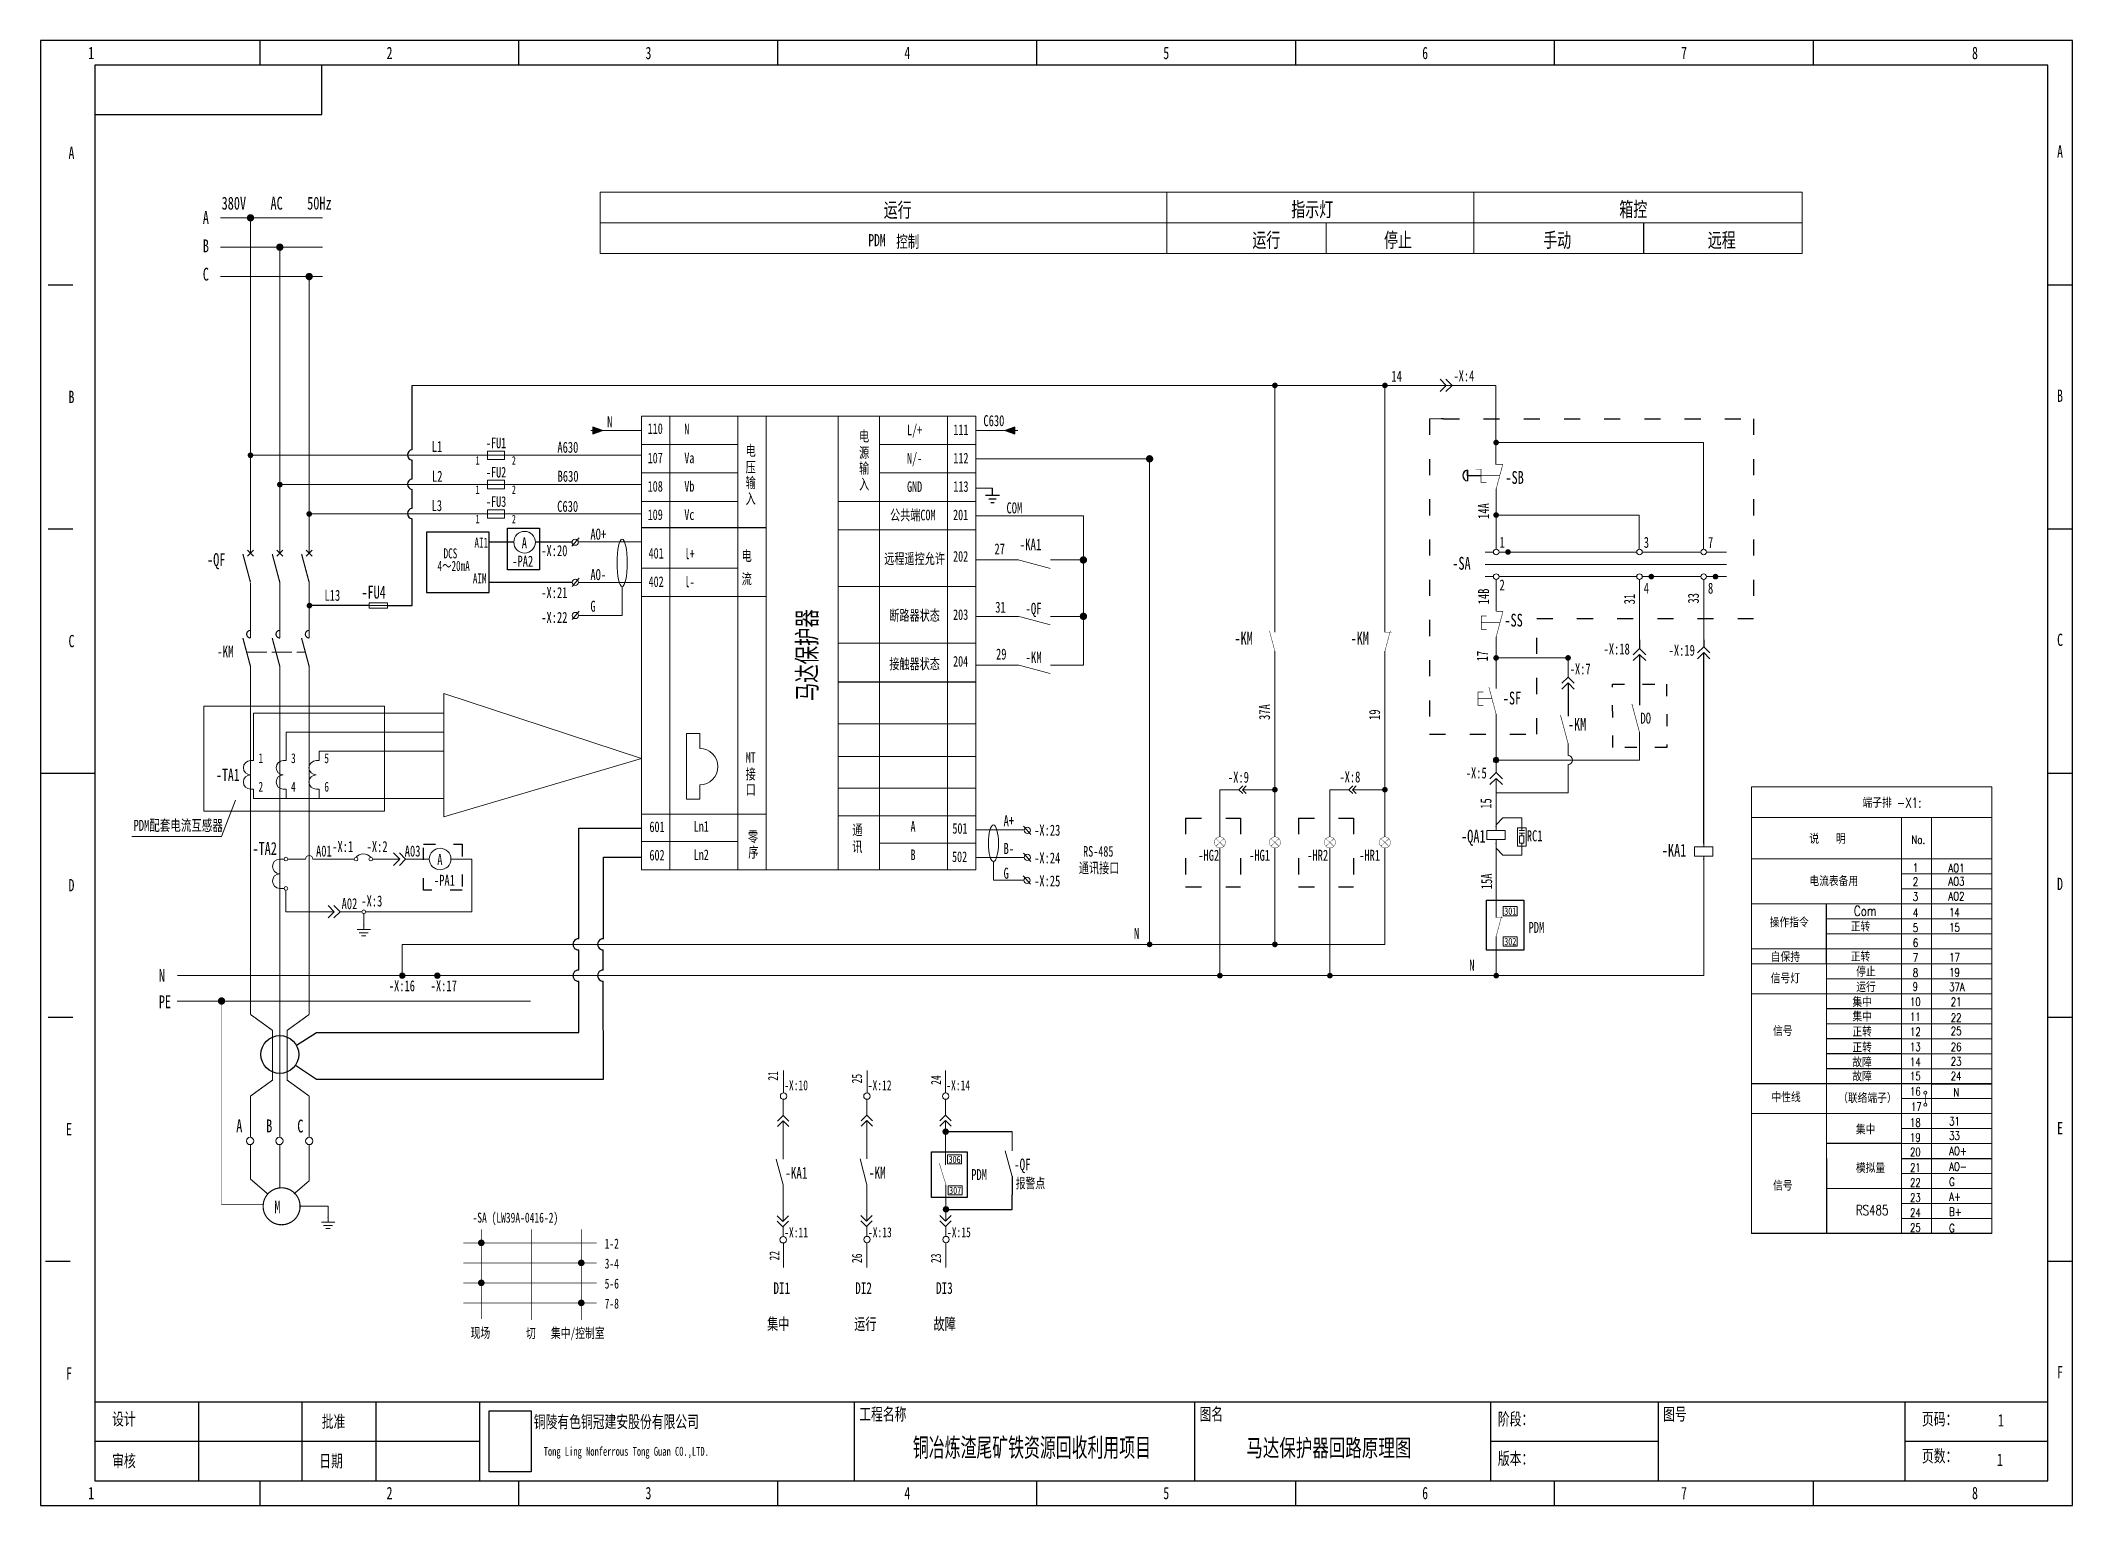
# Model space of a CAD drawing. Header units: millimetres. Extents: x 401220 to 2750366, y -101310 to 943175.
# Drawn here: x 1110437 to 1171055, y 334501 to 378199 of the extents above; entities that cross this region are included whole.
import ezdxf
from ezdxf.enums import TextEntityAlignment as Align

# ---------------------------------------------------------------- set-up
doc = ezdxf.new("R2010")
doc.units = ezdxf.units.MM
for name, pattern in [('ACAD_ISO02W100', [15, 12, -3]), ('ACAD_ISO03W100', [30, 12, -18]), ('事故照明', [800, 600, 0, -200, 0])]:
    doc.linetypes.add(name, pattern=pattern)
doc.layers.add('1', color=7, linetype='Continuous')
doc.layers.add('TEXT', color=4, linetype='Continuous')
for name, color, linetype, lineweight in [('2', 4, 'Continuous', 18), ('_0', 7, 'Continuous', 25), ('SW', 8, 'Continuous', 20), ('T', 7, 'Continuous', 18)]:
    doc.layers.add(name, color=color, linetype=linetype, lineweight=lineweight)
doc.styles.add('IDQSTYLE', font='NSimSun.ttf', dxfattribs={"width": 0.7})
doc.styles.add('PYF', font='complex.shx', dxfattribs={"width": 0.75, "bigfont": 'hzdx.shx'})
doc.styles.add('SIM', font='simplex.shx', dxfattribs={"width": 0.75, "bigfont": 'hzdx.shx'})
doc.styles.get("Standard").update_dxf_attribs({"font": 'arial.ttf', "bigfont": 'hzdx.shx'})
doc.styles.add('标准', font='NSimSun.ttf', dxfattribs={"width": 0.667})

msp = doc.modelspace()

# ---------------------------------------------------------------- texts
at = {"style": 'IDQSTYLE', "width": 0.7}
for s, p in [('1', (1111944.72071, 377537.32427)), ('2', (1120846.27284, 377537.32427)), ('3', (1128570.76022, 377537.32427)), ('4', (1136295.2476, 377537.32427)), ('5', (1144019.73498, 377537.32427)), ('6', (1151744.22236, 377537.32427)), ('7', (1159468.70974, 377537.32427)), ('8', (1168149.56222, 377537.32427)), ('A', (1111356.18834, 374557.87914)), ('A', (1170687.60808, 374594.66241)), ('B', (1111356.18834, 367274.79104)), ('B', (1170687.60808, 367311.57431)), ('C', (1111356.18834, 359991.70293)), ('C', (1170687.60808, 360028.48621)), ('D', (1111356.18834, 352708.61483)), ('D', (1170687.60808, 352745.3981)), ('E', (1111282.62179, 345425.52673)), ('E', (1170687.60808, 345462.31)), ('F', (1111282.62179, 338142.43863)), ('F', (1170687.60808, 338179.2219)), ('1', (1111944.72071, 334574.46112)), ('2', (1120846.27284, 334574.46112)), ('3', (1128570.76022, 334574.46112)), ('4', (1136295.2476, 334574.46112)), ('5', (1144019.73498, 334574.46112)), ('6', (1151744.22236, 334574.46112)), ('7', (1159468.70974, 334574.46112)), ('8', (1168149.56222, 334574.46112))]:
    msp.add_text(s, height=368.5684, dxfattribs=at).set_placement(p, align=Align.BOTTOM_CENTER)
at = {"linetype": 'Continuous', "lineweight": 15, "style": 'IDQSTYLE', "width": 0.7}
for s, height, p in [('380V    AC    50Hz', 382.9905824, (1115836.02506, 373158.58421)), ('运行', 437.703523, (1135589.35352, 372929.48787)), ('指示灯', 437.703523, (1147749.77568, 372948.40318)), ('箱控', 437.703523, (1157537.34647, 372948.4169)), ('A', 382.99058, (1115274.52147, 372729.75444)), ('B', 382.99058, (1115274.52147, 371885.04729)), ('PDM', 361.105406, (1135131.78769, 372066.74539)), ('控制', 361.105406, (1135962.27978, 372024.75018)), ('运行', 437.703523, (1146587.93034, 372031.43457)), ('停止', 437.703523, (1150516.68996, 372031.42085)), ('手动', 437.703523, (1155267.32765, 372031.43457)), ('远程', 437.703523, (1160177.594, 372031.43457)), ('C', 382.99058, (1115274.52147, 371040.34013)), ('-X:4', 328.277642, (1152588.23201, 368032.82436)), ('110', 316.229853, (1128547.35387, 366467.33003)), ('N', 316.22985, (1129641.4418, 366451.33964)), ('111', 316.229853, (1137667.9134, 366432.01012)), ('107', 316.229853, (1128547.35387, 365591.11)), ('Va', 316.229853, (1129641.4418, 365591.11)), ('112', 316.229853, (1137667.9134, 365586.03202)), ('108', 316.229853, (1128547.35387, 364745.1319)), ('Vb', 316.229853, (1129641.4418, 364745.1319)), ('113', 316.229853, (1137667.9134, 364740.05392)), ('-SB', 382.990582, (1154140.7063, 364975.80766)), ('109', 316.229853, (1128547.35387, 363899.1538)), ('Vc', 316.229853, (1129641.4418, 363899.1538)), ('201', 316.229853, (1137659.43746, 363894.07582)), ('A', 328.27764, (1124790.89492, 363054.57717)), ('-X:20', 328.277642, (1125372.31994, 362819.22234)), ('-KA1', 341.408748, (1139645.96037, 362996.54078)), ('1', 328.27764, (1153963.7235, 363068.13329)), ('3', 328.27764, (1158268.09756, 363066.19831)), ('7', 328.27764, (1160183.34089, 363066.19831)), ('-QF', 382.990582, (1115402.3471, 362524.99203)), ('-PA2', 328.277642, (1124506.49726, 362505.17091)), ('401', 316.229853, (1128574.44884, 362747.09155)), ('202', 316.229853, (1137659.43746, 362656.54193)), ('-SA', 382.990582, (1152555.69011, 362414.82635)), ('-FU4', 382.990582, (1120006.10056, 361553.49026)), ('-X:21', 328.277642, (1125372.31994, 361566.50538)), ('402', 316.229853, (1128574.44884, 361901.11345)), ('2', 328.27764, (1153963.7235, 361796.08343)), ('4', 328.27764, (1158268.09756, 361699.84053)), ('8', 328.27764, (1160183.34089, 361699.84053)), ('-QF', 341.408748, (1139817.35129, 361086.39138)), ('-X:22', 328.277642, (1125372.31994, 360829.05352)), ('203', 316.229853, (1137659.43746, 360917.67126)), ('-SS', 382.990582, (1154110.28305, 360717.69731)), ('-KM', 348.173257, (1115698.34505, 359801.2908)), ('-KM', 382.990582, (1146055.69976, 360179.03561)), ('-KM', 382.990582, (1149518.80513, 360179.02189)), ('-X:18', 328.277642, (1157069.66776, 359885.80694)), ('-X:19', 328.277642, (1159010.55954, 359847.79769)), ('204', 316.229853, (1137659.43746, 359525.88892)), ('-KM', 341.408748, (1139817.35129, 359632.33195)), ('-X:7', 328.277642, (1156058.77834, 359290.77904)), ('-SF', 382.990582, (1154062.604, 358394.31258)), ('-KM', 382.990582, (1156004.43254, 357612.24372)), ('DO', 328.277642, (1158170.29083, 357821.85151)), ('-X:5', 328.277642, (1152956.5623, 356188.563)), ('-X:9', 328.277642, (1145861.49331, 356061.0341)), ('-X:8', 328.277642, (1149186.63317, 356070.06032)), ('PDM配套电流互感器', 328.277642, (1113209.83149, 354624.44712)), ('601', 316.229853, (1128601.40186, 354588.3167)), ('A', 316.22985, (1136390.9213, 354597.84117)), ('501', 316.229853, (1137640.07867, 354539.83112)), ('-X:23', 328.277642, (1140077.27781, 354480.56112)), ('-QA1', 382.990582, (1152817.63896, 354272.43747)), ('RC1', 328.277642, (1154777.55733, 354312.37291)), ('-TA2', 382.990582, (1116756.26278, 353908.52177)), ('-X:1', 328.277642, (1119137.04285, 353991.74436)), ('-X:2', 328.277642, (1120162.90332, 353991.74436)), ('602', 316.229853, (1128601.40186, 353742.3386)), ('B', 316.22985, (1136390.9213, 353751.86307)), ('-HG2', 328.277642, (1144974.7269, 353732.03231)), ('-HG1', 328.277642, (1146491.72439, 353732.06318)), ('-HR2', 328.277642, (1148227.18306, 353732.0186)), ('-HR1', 328.277642, (1149774.50081, 353732.04946)), ('-KA1', 382.990582, (1158807.38123, 353853.53274)), ('A', 328.27764, (1122269.22033, 353602.51032)), ('502', 316.229853, (1137627.71214, 353693.85302)), ('-X:24', 328.277642, (1140077.27781, 353650.86039)), ('-PA1', 328.277642, (1122171.64821, 352984.31623)), ('-X:25', 328.277642, (1140077.27781, 352965.91597)), ('-X:3', 328.277642, (1120005.47329, 352367.53289)), ('N', 382.99058, (1113962.98746, 350121.29666)), ('-X:16   -X:17', 328.2776421, (1120824.19523, 349838.6825)), ('PE', 382.990582, (1113962.98746, 349333.49251)), ('-X:10', 298.43422, (1132621.30227, 346883.89318)), ('-X:12', 298.43422, (1135115.17265, 346884.14672)), ('-X:14', 298.43422, (1137457.49488, 346883.8935)), ('A', 382.99058, (1116272.02717, 345631.03353)), ('B', 382.99058, (1117165.82402, 345631.10569)), ('C', 382.99058, (1118094.84019, 345625.43052)), ('-KA1', 348.173257, (1132651.31924, 344245.65571)), ('-KM', 348.173257, (1135150.88573, 344252.42635)), ('-QF', 348.173257, (1139479.81826, 344498.19843)), ('报警点', 298.43422, (1139529.34325, 343962.5894)), ('M', 382.99058, (1117409.95995, 343209.8183)), ('-SA (LW39A-0416-2)', 298.4342201, (1123321.88088, 342936.18193)), ('-X:11', 298.43422, (1132621.30227, 342492.87179)), ('-X:13', 298.43422, (1135120.85864, 342499.64241)), ('-X:15', 298.43422, (1137478.86644, 342499.64241)), ('1-2', 298.43422, (1127264.50088, 342161.88778)), ('3-4', 298.43422, (1127264.50088, 341565.01934)), ('5-6', 298.43422, (1127264.50088, 340968.1509)), ('DI1', 348.173257, (1132300.97929, 340808.65757)), ('DI2', 348.173257, (1134739.85104, 340808.65757)), ('DI3', 348.173257, (1137153.16283, 340808.65757)), ('7-8', 298.43422, (1127264.50088, 340371.28246)), ('集中', 348.173257, (1132111.72675, 339738.41616)), ('运行', 348.173257, (1134709.87221, 339738.41616)), ('故障', 348.173257, (1137076.92693, 339738.41616)), ('现场', 298.43422, (1123265.89797, 339501.03069)), ('切', 298.43422, (1124917.1341, 339487.15536)), ('集中/控制室', 298.43422, (1125660.26546, 339492.48219))]:
    msp.add_text(s, height=height, dxfattribs=at).set_placement(p)
at = {"color": 1, "linetype": 'Continuous', "lineweight": 15, "style": 'IDQSTYLE', "width": 0.7}
for s, height, p in [('14', 328.277642, (1150738.77937, 368024.69653)), ('N', 328.27764, (1127339.95925, 366660.0453)), ('C630', 328.277642, (1138565.22246, 366697.90092)), ('L1', 328.277642, (1122106.73219, 365927.56059)), ('A630', 328.277642, (1125854.4003, 365904.13732)), ('L2', 328.277642, (1122112.73758, 365038.32267)), ('B630', 328.277642, (1125860.4057, 365039.94315)), ('L3', 328.277642, (1122100.66348, 364165.21885)), ('C630', 328.277642, (1125848.33159, 364141.77922)), ('COM', 328.277642, (1139254.06504, 364095.25075)), ('AO+', 328.277642, (1126840.12718, 363311.0881)), ('27', 328.277642, (1138895.2543, 362871.14641)), ('AO-', 328.277642, (1126840.00492, 362105.25824)), ('L13', 328.277642, (1118905.54865, 361486.66915)), ('G', 328.27764, (1126840.00492, 361161.96863)), ('31', 328.277642, (1138918.20973, 361133.22237)), ('29', 328.277642, (1138941.18699, 359734.80918)), ('A+', 328.277642, (1139167.66798, 354763.01699)), ('A01', 328.277642, (1118652.84545, 353858.85812)), ('A03', 328.277642, (1121299.20671, 353858.85812)), ('B-', 328.277642, (1139167.66798, 353933.394)), ('G', 328.27764, (1139167.66798, 353196.62312)), ('A02', 328.277642, (1119416.5818, 352288.48744)), ('N', 328.27764, (1143057.39179, 351401.72281)), ('N', 328.27764, (1153063.70603, 350449.51051))]:
    msp.add_text(s, height=height, dxfattribs=at).set_placement(p)
at = {"linetype": 'Continuous', "lineweight": 15, "style": 'IDQSTYLE', "width": 0.7}
for s, height, p in [('L/+', 316.229853, (1136512.33954, 366426.9394)), ('电', 316.22985, (1131622.73099, 365810.33313)), ('电', 316.22985, (1135006.64339, 366241.59385)), ('压', 316.22985, (1131622.73099, 365316.43348)), ('源', 316.22985, (1135006.64339, 365747.6942)), ('输', 316.22985, (1135006.64339, 365287.02896)), ('N/-', 316.229853, (1136512.33954, 365580.9613)), ('输', 316.22985, (1131622.73099, 364855.76824)), ('入', 316.22985, (1135006.64339, 364808.65321)), ('GND', 316.229853, (1136512.33954, 364734.98319)), ('入', 316.22985, (1131622.73099, 364377.39249)), ('公共端COM', 316.229853, (1136458.29446, 363889.00509)), ('l+', 316.229853, (1129801.48839, 362730.75514)), ('电', 316.22985, (1131503.32809, 362675.72437)), ('远程遥控允许', 316.229853, (1136512.33954, 362586.5579)), ('l-', 316.229853, (1129801.48839, 361892.57047)), ('流', 316.22985, (1131503.32809, 361985.05576)), ('断路器状态', 316.229853, (1136512.33954, 360894.6017)), ('接触器状态', 316.229853, (1136512.33954, 359448.48785)), ('接', 316.22985, (1131622.73099, 356160.46212)), ('MT', 316.229853, (1131622.73099, 356654.36177)), ('口', 316.22985, (1131622.73099, 355699.79688)), ('Ln1', 316.229853, (1130146.11932, 354600.3379)), ('零', 316.22985, (1131694.25034, 354290.49804)), ('通', 316.22985, (1134806.59813, 354496.26158)), ('Ln2', 316.229853, (1130146.11932, 353754.35979)), ('序', 316.22985, (1131701.67026, 353826.1799)), ('讯', 316.22985, (1134805.36148, 353994.30363)), ('RS-485', 316.229853, (1141992.61862, 353854.34486)), ('通讯接口', 316.229853, (1142017.35168, 353361.82814)), ('301', 218.851761, (1154285.75612, 352119.28238)), ('PDM', 328.277642, (1155063.31425, 351578.17056)), ('302', 218.851761, (1154285.75612, 351212.22863)), ('306', 218.851761, (1137706.76276, 344713.2869)), ('PDM', 328.277642, (1138434.91672, 344204.00303)), ('307', 218.851761, (1137723.10286, 343790.04425))]:
    msp.add_text(s, height=height, dxfattribs=at).set_placement(p, align=Align.CENTER)
for s, p in [('1', (1123474.55127, 365473.79806)), ('2', (1124555.67928, 365473.79806)), ('2', (1124555.67928, 364600.89047)), ('1', (1123474.55127, 364600.89047)), ('1', (1123474.55127, 363724.33535)), ('2', (1124555.67928, 363724.33535))]:
    msp.add_text(s, height=252.98388, dxfattribs=at).set_placement(p, align=Align.BOTTOM_CENTER)
at = {"color": 1, "linetype": 'Continuous', "lineweight": 15, "style": 'IDQSTYLE', "width": 0.7}
for s, height, p in [('14A', 328.277642, (1153652.65024, 363930.1277)), ('14B', 328.277642, (1153652.65024, 361382.09051)), ('31', 328.277642, (1158004.06074, 361382.09051)), ('33', 328.277642, (1159912.53217, 361405.59339)), ('17', 328.277642, (1153615.76177, 359680.74216)), ('37A', 328.277642, (1147116.10579, 357932.8079)), ('19', 328.277642, (1150398.88222, 357932.79418)), ('15', 328.277642, (1153723.37986, 355283.2844)), ('15A', 328.277642, (1153743.27001, 352882.69551)), ('21', 298.43422, (1132435.00289, 347171.53355)), ('25', 298.43422, (1134939.39631, 347090.4119)), ('24', 298.43422, (1137297.40411, 347047.19106)), ('22', 298.43422, (1132480.46112, 341806.26991)), ('26', 298.43422, (1134939.39631, 341731.02087)), ('23', 298.43422, (1137297.40411, 341731.02087))]:
    msp.add_text(s, height=height, rotation=90, dxfattribs=at).set_placement(p)
at = {"linetype": 'Continuous', "lineweight": 15, "style": 'IDQSTYLE', "width": 0.7}
msp.add_text('马达保护器', height=574.485874, rotation=90, dxfattribs=at).set_placement((1133587.25328, 358494.74407))
msp.add_text('-TA1 ', height=365.920145, dxfattribs=at).set_placement((1116546.90389, 356294.95467), align=Align.MIDDLE_RIGHT)
for s, p in [('1', (1116935.36052, 356790.66799)), ('3', (1117907.30328, 356790.66799)), ('5', (1118901.00516, 356790.66799)), ('2', (1116935.36052, 355940.87373)), ('4', (1117907.30328, 355940.87373)), ('6', (1118901.00516, 355940.87373))]:
    msp.add_text(s, height=292.73612, dxfattribs=at).set_placement(p, align=Align.MIDDLE_LEFT)
at = {"style": 'IDQSTYLE', "width": 0.7}
for s, p in [('设计', (1112570.03636, 336781.45752)), ('批准', (1118823.19281, 336707.89097)), ('工程名称', (1134860.69994, 336928.59061)), ('图名', (1145012.88335, 336928.59061)), ('阶段：', (1153914.43548, 336781.45752)), ('图号', (1158843.39409, 336928.59061)), ('页码：', (1166567.88147, 336781.45752)), ('审核', (1112570.03636, 335530.82623)), ('日期', (1118749.62626, 335530.82623)), ('版本：', (1153914.43548, 335604.39277)), ('页数：', (1166567.88147, 335677.95932))]:
    msp.add_text(s, height=368.568398, dxfattribs=at).set_placement(p, align=Align.BOTTOM_LEFT)
for s, height, p in [('铜陵有色铜冠建安股份有限公司', 368.5683979, (1125151.52136, 337180.85358)), ('Tong Ling Nonferrous Tong Guan CO.,LTD.', 265.3692465, (1125445.78754, 336245.12831))]:
    msp.add_text(s, height=height, dxfattribs=at).set_placement(p, align=Align.TOP_LEFT)
for p in [(1168922.01096, 336855.02406), (1168892.60993, 335677.95932)]:
    msp.add_text('1', height=368.5684, dxfattribs=at).set_placement(p, align=Align.CENTER)
msp.add_text('马达保护器回路原理图', height=515.995757, dxfattribs=at).set_placement((1148871.65491, 336214.89212), align=Align.MIDDLE_CENTER)
at = {"linetype": 'Continuous', "lineweight": 15, "style": 'IDQSTYLE', "width": 0.7}
for tag, p in [('-FU1', (1124026.20776, 366039.61799)), ('-FU2', (1124026.20776, 365166.7104)), ('-FU3', (1124026.20776, 364290.15528))]:
    msp.add_attdef(tag, text='RD', height=316.229853, dxfattribs=at).set_placement(p, align=Align.CENTER)
at = {"layer": 'SW', "color": 4, "linetype": 'Continuous', "lineweight": 25, "style": '标准', "width": 0.62}
msp.add_text('铜冶炼渣尾矿铁资源回收利用项目', height=560, dxfattribs=at).set_placement((1140013.95587, 335949.20274), align=Align.CENTER)
at = {"layer": 'T', "color": 7, "width": 0.75}
for s, height, style, p in [('端子排 -X1:', 298.43422, 'PYF', (1164794.39259, 355314.20785)), ('说   明', 298.43422, 'PYF', (1163208.76949, 354238.77194)), ('No.', 248.695183, 'SIM', (1166253.92203, 354238.77194)), ('1', 248.69518, 'SIM', (1166296.22271, 353397.73149)), ('AO1', 248.695183, 'SIM', (1167356.48826, 353392.22792)), ('电流表备用', 298.43422, 'PYF', (1163208.76949, 352975.69658)), ('2', 248.69518, 'SIM', (1166296.22271, 352986.05526)), ('AO3', 248.695183, 'SIM', (1167356.48826, 352993.11414)), ('Com', 298.43422, 'PYF', (1164541.1221, 352087.35548)), ('3', 248.69518, 'SIM', (1166296.22271, 352536.7613)), ('4', 248.69518, 'SIM', (1166296.22271, 352054.7775)), ('AO2', 248.695183, 'SIM', (1167356.48826, 352550.34508)), ('14', 248.695183, 'SIM', (1167379.06272, 352066.64966)), ('操作指令', 298.43422, 'PYF', (1162026.38704, 351743.64687)), ('正转', 298.43422, 'PYF', (1164442.7586, 351618.12138)), ('5', 248.69518, 'SIM', (1166296.22271, 351607.12617)), ('15', 248.695183, 'SIM', (1167379.06272, 351618.99833)), ('自保持', 298.43422, 'PYF', (1162056.89196, 350712.34894)), ('正转', 298.43422, 'PYF', (1164442.7586, 350721.22594)), ('6', 248.69518, 'SIM', (1166296.22271, 351159.47484)), ('信号灯', 298.43422, 'PYF', (1162056.89196, 350074.88513)), ('停止', 298.43422, 'PYF', (1164606.30765, 350274.08503)), ('7', 248.69518, 'SIM', (1166296.22271, 350711.82351)), ('8', 248.69518, 'SIM', (1166296.22271, 350264.17218)), ('17', 248.695183, 'SIM', (1167379.06272, 350723.69567)), ('19', 248.695183, 'SIM', (1167379.06272, 350276.04434)), ('运行', 298.43422, 'PYF', (1164606.30765, 349816.20837)), ('9', 248.69518, 'SIM', (1166288.88042, 349856.23584)), ('37A', 248.695183, 'SIM', (1167379.06272, 349843.86237)), ('集中', 298.43422, 'PYF', (1164492.1589, 349366.09139)), ('集中', 298.43422, 'PYF', (1164492.1589, 348934.17304)), ('10', 248.695183, 'SIM', (1166211.43071, 349399.14995)), ('11', 248.695183, 'SIM', (1166211.43071, 348951.49862)), ('21', 248.695183, 'SIM', (1167427.29173, 349398.84702)), ('22', 248.695183, 'SIM', (1167427.29173, 348924.86219)), ('信号', 298.43422, 'PYF', (1162125.79324, 348504.51938)), ('正转', 298.43422, 'PYF', (1164492.13427, 348482.45597)), ('12', 248.695183, 'SIM', (1166211.43071, 348503.84729)), ('25', 248.695183, 'SIM', (1167427.29173, 348529.87469)), ('正转', 298.43422, 'PYF', (1164492.13427, 348012.97934)), ('13', 248.695183, 'SIM', (1166211.43071, 348056.19596)), ('26', 248.695183, 'SIM', (1167427.29173, 348055.88986)), ('故障', 298.43422, 'PYF', (1164492.13427, 347566.68751)), ('故障', 298.43422, 'PYF', (1164492.13427, 347147.28852)), ('14', 248.695183, 'SIM', (1166211.43071, 347608.54463)), ('15', 248.695183, 'SIM', (1166211.43071, 347181.98377)), ('23', 248.695183, 'SIM', (1167427.29173, 347620.34372)), ('24', 248.695183, 'SIM', (1167427.29173, 347184.79759)), ('中性线', 298.43422, 'PYF', (1162077.5828, 346528.56395)), ('（联络端子）', 298.43422, 'PYF', (1164067.92391, 346503.31268)), ('16', 248.695183, 'SIM', (1166211.43071, 346727.12466)), ('N', 248.69518, 'SIM', (1167505.62554, 346701.4998)), ('17', 248.695183, 'SIM', (1166239.63945, 346267.92553)), ('集中', 298.43422, 'PYF', (1164596.64751, 345565.3939)), ('18', 248.695183, 'SIM', (1166211.43071, 345797.24391)), ('19', 248.695183, 'SIM', (1166211.43071, 345349.59258)), ('31', 248.695183, 'SIM', (1167379.06272, 345836.9269)), ('33', 248.695183, 'SIM', (1167379.06272, 345404.74494)), ('20', 248.695183, 'SIM', (1166211.43071, 344919.79948)), ('AO+', 248.695183, 'SIM', (1167379.06272, 344948.88851)), ('模拟量', 298.43422, 'PYF', (1164596.64751, 344419.44177)), ('21', 248.695183, 'SIM', (1166211.43071, 344454.28992)), ('AO-', 248.695183, 'SIM', (1167379.06272, 344482.85607)), ('信号', 298.43422, 'PYF', (1162125.79324, 343891.38521)), ('22', 248.695183, 'SIM', (1166211.43071, 344006.63859)), ('23', 248.695183, 'SIM', (1166211.43071, 343558.98726)), ('A+', 248.695183, 'SIM', (1167379.06272, 343586.90086)), ('G', 248.69518, 'SIM', (1167379.06272, 344030.04806)), ('RS485', 298.43422, 'PYF', (1164596.64751, 343158.23407)), ('24', 248.695183, 'SIM', (1166211.43071, 343111.33593)), ('B+', 248.695183, 'SIM', (1167379.06272, 343134.7454)), ('25', 248.695183, 'SIM', (1166211.43071, 342663.6846)), ('G', 248.69518, 'SIM', (1167379.06272, 342646.55079))]:
    msp.add_text(s, height=height, dxfattribs=dict(at, style=style)).set_placement(p)
at = {"layer": 'TEXT', "color": 7, "linetype": 'ByBlock', "ltscale": 100, "style": '标准', "width": 0.667}
for s, p in [('AI1', (1123788.405, 363072.79655)), ('AIM', (1123741.48486, 362004.46773))]:
    msp.add_text(s, height=300, rotation=360, dxfattribs=at).set_placement(p, align=Align.RIGHT)
msp.add_text('4～20mA', height=300, rotation=360, dxfattribs=at).set_placement((1122759.34283, 362526.50196), align=Align.MIDDLE)
at = {"layer": 'TEXT', "color": 4, "linetype": 'ByBlock', "ltscale": 100, "style": '标准', "width": 0.667}
msp.add_text('DCS', height=300, rotation=360, dxfattribs=at).set_placement((1122459.26631, 362753.47323))

# ---------------------------------------------------------------- blocks, each defined once
blk = doc.blocks.new('RECTANG')
for p, q in [((1, 1), (0, 1)), ((0, 1), (0, 0)), ((0, 0), (1, 0)), ((1, 0), (1, 1))]:
    blk.add_line(p, q)
blk = doc.blocks.new('FUSE01H')
at = {"layer": '2'}
blk.add_line((0, 0), (10, 0), dxfattribs=at)
for p in [(0, 0), (10, 0)]:
    blk.add_point(p, dxfattribs=at)
at = {"layer": '2', "xscale": 3, "yscale": 10, "zscale": 3, "rotation": 90}
blk.add_blockref('RECTANG', (10, -1.5), dxfattribs=at)
at = {"layer": '1', "width": 0.9}
for tag, height, p in [('RT', 1.8, (5, 2)), ('CR', 1.8, (5, -4)), ('SD', 1, (5, -6))]:
    blk.add_attdef(tag, text='', height=height, dxfattribs=at).set_placement(p, align=Align.CENTER)
at = {"layer": '2', "width": 0.9}
blk.add_attdef('DN', text='', height=2.2, dxfattribs=at).set_placement((5, 5), align=Align.CENTER)
blk = doc.blocks.new('EARTH01')
at = {"layer": '2'}
for p, q in [((0, 0), (0, -2)), ((-3, -2), (3, -2)), ((-2, -3.52), (2, -3.52)), ((-1, -4.89), (1, -4.89))]:
    blk.add_line(p, q, dxfattribs=at)
blk.add_point((0, 0), dxfattribs=at)
at = {"layer": '1', "width": 0.9}
for tag, p, height in [('SD', (4, -10), 1), ('CR', (4, -8), 1.8), ('RT', (4, -5), 1.8)]:
    blk.add_attdef(tag, p, '', height=height, dxfattribs=at)
at = {"layer": '2', "width": 0.9}
blk.add_attdef('DN', (4, -2), '', height=2.2, dxfattribs=at)
blk = doc.blocks.new('COIL01')
at = {"layer": '2'}
for p, q in [((0, -2), (0, 0)), ((0, -7), (0, -9))]:
    blk.add_line(p, q, dxfattribs=at)
for p in [(0, 0), (0, -9)]:
    blk.add_point(p, dxfattribs=at)
at = {"layer": '2', "xscale": 10, "yscale": -5, "zscale": 10}
blk.add_blockref('RECTANG', (-5, -2), dxfattribs=at)
at = {"layer": '1', "width": 0.9}
for tag, p in [('T1', (1, -1)), ('T2', (1, -9.5))]:
    blk.add_attdef(tag, p, '', height=1.5, dxfattribs=at)
for tag, height, p in [('CR', 1.8, (-6, -11)), ('RT', 1.8, (-6, -8)), ('SD', 1, (-6, -13)), ('SN', 1, (-6, -15))]:
    blk.add_attdef(tag, text='', height=height, dxfattribs=at).set_placement(p, align=Align.RIGHT)
blk.add_attdef('LD', text='', height=2.5, dxfattribs=at).set_placement((0, -6), align=Align.CENTER)
at = {"layer": '2', "width": 0.9}
blk.add_attdef('DN', text='', height=2.2, dxfattribs=at).set_placement((-6, -5), align=Align.RIGHT)
blk = doc.blocks.new('17-27-01')
at = {"color": 7, "linetype": 'Continuous'}
for p, q in [((0, -2.5), (0, 0)), ((-2.5, -2.5), (2.5, -2.5)), ((-1.25, -3.75), (1.25, -3.75)), ((-0.625, -5), (0.625, -5))]:
    blk.add_line(p, q, dxfattribs=at)

# ---------------------------------------------------------------- hatches: boundary and pattern name
h = msp.add_hatch(color=256)
h.dxf.hatch_style = 1
h.paths.add_polyline_path([(1126909.80896, 366466.98101), (1126909.80896, 366560.22757), (1127160.87968, 366560.22757)])
h.paths.add_polyline_path([(1127185.62294, 366569.41711), (1127160.87968, 366560.22757), (1126909.80896, 366560.22757), (1126909.80896, 366569.41711), (1126909.80896, 366669.35511)])
h = msp.add_hatch(color=256)
h.dxf.hatch_style = 1
h.paths.add_polyline_path([(1139499.51296, 366671.85321), (1139499.51296, 366578.60665), (1139248.44225, 366578.60665)])
h.paths.add_polyline_path([(1139223.69899, 366569.41711), (1139248.44225, 366578.60665), (1139499.51296, 366578.60665), (1139499.51296, 366569.41711), (1139499.51296, 366469.47911)])
h = msp.add_hatch(color=256)
h.dxf.hatch_style = 1
h.paths.add_polyline_path([(1153780.51548, 356734.66334, 1), (1153944.6543, 356734.66334, 1)])
h = msp.add_hatch(color=256)
h.dxf.hatch_style = 1
h.paths.add_polyline_path([(1137356.78869, 345650.97574, 1), (1137520.92751, 345650.97574, 1)])
h = msp.add_hatch(color=256)
h.dxf.hatch_style = 1
h.paths.add_polyline_path([(1137365.80459, 343331.84564, 1), (1137529.94341, 343331.84564, 1)])

# ---------------------------------------------------------------- linework, layer by layer
at = {"ltscale": 4}
for p, q in [((1116984.02914, 377463.75772), (1116984.02914, 378199.42319)), ((1124708.51653, 377463.75772), (1124708.51653, 378199.42319)), ((1132433.00391, 377463.75772), (1132433.00391, 378199.42319)), ((1140157.49129, 377463.75772), (1140157.49129, 378199.42319)), ((1147881.97867, 377463.75772), (1147881.97867, 378199.42319)), ((1155606.46605, 377463.75772), (1155606.46605, 378199.42319)), ((1163330.95343, 377463.75772), (1163330.95343, 378199.42319)), ((1118823.19281, 375992.42679), (1118823.19281, 377463.75772)), ((1112055.07053, 375992.42679), (1118823.19281, 375992.42679)), ((1110657.30615, 370916.33509), (1111392.97161, 370916.33509)), ((1170319.77534, 370916.33509), (1171055.44081, 370916.33509)), ((1110657.30615, 363633.24698), (1111392.97161, 363633.24698)), ((1170319.77534, 363633.24698), (1171055.44081, 363633.24698)), ((1110436.60651, 356350.15888), (1112055.07053, 356350.15888)), ((1170319.77534, 356350.15888), (1171055.44081, 356350.15888)), ((1110657.30615, 349067.07078), (1111392.97161, 349067.07078)), ((1170319.77534, 349067.07078), (1171055.44081, 349067.07078)), ((1110583.7396, 341783.98268), (1111319.40507, 341783.98268)), ((1170319.77534, 341783.98268), (1171055.44081, 341783.98268)), ((1112055.07053, 337590.68953), (1170319.77534, 337590.68953)), ((1115144.86548, 337590.68953), (1115144.86548, 335236.56004)), ((1118234.66043, 337590.68953), (1118234.66043, 335236.56004)), ((1120441.65683, 337590.68953), (1120441.65683, 335236.56004)), ((1123531.45178, 337590.68953), (1123531.45178, 335236.56004)), ((1134713.56685, 337590.68953), (1134713.56685, 335236.56004)), ((1144865.75026, 337590.68953), (1144865.75026, 335236.56004)), ((1153693.73584, 337590.68953), (1153693.73584, 335236.56004)), ((1158696.261, 337590.68953), (1158696.261, 335236.56004)), ((1166052.91565, 337590.68953), (1166052.91565, 335236.56004)), ((1112055.07053, 336413.62479), (1123531.45178, 336413.62479)), ((1153693.73584, 336413.62479), (1158696.261, 336413.62479)), ((1166052.91565, 336413.62479), (1170319.77534, 336413.62479)), ((1116984.02914, 334500.89458), (1116984.02914, 335236.56004)), ((1124708.51653, 334500.89458), (1124708.51653, 335236.56004)), ((1132433.00391, 334500.89458), (1132433.00391, 335236.56004)), ((1140157.49129, 334500.89458), (1140157.49129, 335236.56004)), ((1147881.97867, 334500.89458), (1147881.97867, 335236.56004)), ((1155606.46605, 334500.89458), (1155606.46605, 335236.56004)), ((1163330.95343, 334500.89458), (1163330.95343, 335236.56004))]:
    msp.add_line(p, q, dxfattribs=at)
at = {"linetype": 'Continuous', "lineweight": 15}
for p, q in [((1127125.87565, 373678.36241), (1162993.11159, 373678.23836)), ((1127125.87565, 371845.49932), (1127125.87565, 373678.36241)), ((1127125.87565, 371845.36154), (1127125.87565, 373678.22464)), ((1144034.31492, 371845.49932), (1144034.31492, 373678.36241)), ((1144034.31492, 371845.36154), (1144034.31492, 373678.22464)), ((1153194.78463, 371845.63719), (1153194.78463, 373678.50028)), ((1153194.78463, 371845.49941), (1153194.78463, 373678.36251)), ((1162993.11159, 371845.62365), (1162993.11159, 373678.48674)), ((1162993.11159, 371845.51304), (1162993.11159, 373678.37613)), ((1162993.11159, 371845.37526), (1162993.11159, 373678.23836)), ((1127125.87565, 372761.93087), (1162993.11159, 372761.80681)), ((1148794.34884, 371845.47785), (1148794.34884, 372761.9094)), ((1153194.78463, 371845.47445), (1153194.78463, 372761.90599)), ((1127125.87565, 371845.7477), (1162993.11159, 371845.62365)), ((1152376.78314, 367912.68591), (1152191.08126, 368098.38779)), ((1152551.86455, 367912.68591), (1152366.16267, 368098.38779)), ((1121517.68577, 367912.68132), (1153491.70744, 367912.68132)), ((1147261.83182, 367912.69677), (1147261.83182, 360550.66402)), ((1150544.60825, 367912.68306), (1150544.60825, 360550.6503)), ((1152191.08126, 367726.98403), (1152376.78314, 367912.68591)), ((1152366.16267, 367726.98403), (1152551.86455, 367912.68591)), ((1152551.86455, 367912.68591), (1153858.92762, 367912.68591)), ((1153858.92762, 366540.24859), (1153858.92762, 367912.87446)), ((1153858.92762, 367912.87446), (1153858.92762, 366540.24859)), ((1153858.92762, 367912.69156), (1153858.92762, 367912.69156)), ((1128360.10526, 366992.40616), (1128360.10526, 353456.75653)), ((1128360.10526, 366992.40616), (1128360.10526, 353456.75653)), ((1128360.10526, 366992.40616), (1138342.64686, 366992.40616)), ((1128360.10526, 366992.40616), (1138342.64686, 366992.40616)), ((1129206.08336, 366992.40616), (1129206.08336, 353456.75653)), ((1131236.43081, 366992.40616), (1131236.43081, 353456.75653)), ((1132082.40891, 366992.40616), (1132082.40891, 353456.75653)), ((1134234.58752, 366992.40616), (1134234.58752, 353456.75653)), ((1135466.32132, 366992.40616), (1135466.32132, 364454.47185)), ((1137496.66876, 366992.40616), (1137496.66876, 364454.47185)), ((1138342.64686, 366992.40616), (1138342.64686, 353456.75653)), ((1126854.9654, 366569.41711), (1128360.10526, 366569.41711)), ((1128360.10526, 366146.42806), (1131236.43081, 366146.42806)), ((1129206.08336, 366146.42806), (1131236.43081, 366146.42806)), ((1135466.32132, 366146.42806), (1138342.64686, 366146.42806)), ((1138342.64686, 366569.41711), (1139595.38405, 366569.41711)), ((1153858.92762, 366540.24859), (1153858.92762, 365557.91253)), ((1160048.52606, 366209.46282), (1153858.92762, 366209.46282)), ((1160048.52606, 366209.46282), (1160048.52606, 363026.78797)), ((1128360.10526, 365828.12347), (1116739.87116, 365828.12347)), ((1124449.19681, 365828.12347), (1123603.21871, 365828.12347)), ((1123772.41433, 365701.22675), (1123772.41433, 365955.02018)), ((1123772.41433, 365955.02018), (1124280.00119, 365955.02018)), ((1123772.41433, 365955.02018), (1123772.41433, 365701.22675)), ((1124280.00119, 365955.02018), (1123772.41433, 365955.02018)), ((1124280.00119, 365701.22675), (1123772.41433, 365701.22675)), ((1123772.41433, 365701.22675), (1124280.00119, 365701.22675)), ((1124280.00119, 365955.02018), (1124280.00119, 365701.22675)), ((1124280.00119, 365701.22675), (1124280.00119, 365955.02018)), ((1138342.64686, 365723.43901), (1139595.38405, 365723.43901)), ((1138342.64686, 365723.43901), (1143524.46916, 365723.43901)), ((1143524.46916, 351236.79115), (1143524.46916, 365723.43901)), ((1128360.10526, 364955.21588), (1117531.67339, 364955.21588)), ((1124449.19681, 364955.21588), (1123603.21871, 364955.21588)), ((1123772.41433, 364828.31916), (1123772.41433, 365082.11259)), ((1123772.41433, 365082.11259), (1124280.00119, 365082.11259)), ((1123772.41433, 365082.11259), (1123772.41433, 364828.31916)), ((1124280.00119, 365082.11259), (1123772.41433, 365082.11259)), ((1124280.00119, 365082.11259), (1124280.00119, 364828.31916)), ((1124280.00119, 364828.31916), (1124280.00119, 365082.11259)), ((1128360.10526, 365300.44995), (1131236.43081, 365300.44995)), ((1135466.32132, 365300.44995), (1138342.64686, 365300.44995)), ((1124280.00119, 364828.31916), (1123772.41433, 364828.31916)), ((1123772.41433, 364828.31916), (1124280.00119, 364828.31916)), ((1128360.10526, 364454.47185), (1131236.43081, 364454.47185)), ((1128360.10526, 364454.47185), (1131236.43081, 364454.47185)), ((1134234.58752, 364454.47185), (1138342.64686, 364454.47185)), ((1134234.58752, 364454.47185), (1138342.64686, 364454.47185)), ((1135466.32132, 364454.47185), (1135466.32132, 353456.75653)), ((1137496.66876, 364454.47185), (1137496.66876, 353456.75653)), ((1138835.43148, 364846.79266), (1138342.64686, 364846.79266)), ((1153864.92831, 363027.04546), (1153864.92831, 364824.51446)), ((1128360.10526, 364078.66076), (1118448.88588, 364078.66076)), ((1124449.19681, 364078.66076), (1123603.21871, 364078.66076)), ((1123772.41433, 363951.76404), (1123772.41433, 364205.55748)), ((1123772.41433, 364205.55748), (1124280.00119, 364205.55748)), ((1123772.41433, 364205.55748), (1123772.41433, 363951.76404)), ((1124280.00119, 364205.55748), (1123772.41433, 364205.55748)), ((1124280.00119, 363951.76404), (1123772.41433, 363951.76404)), ((1123772.41433, 363951.76404), (1124280.00119, 363951.76404)), ((1124280.00119, 364205.55748), (1124280.00119, 363951.76404)), ((1124280.00119, 363951.76404), (1124280.00119, 364205.55748)), ((1140732.997, 364021.90445), (1138342.64686, 364021.90445)), ((1141223.10263, 364021.90445), (1138832.75249, 364021.90445)), ((1141548.68939, 364021.90445), (1139158.33925, 364021.90445)), ((1141548.68939, 359569.9042), (1141548.68939, 364021.90445)), ((1153864.92831, 364045.34759), (1158133.28273, 364045.34759)), ((1158133.28273, 364045.34759), (1158133.28273, 363026.78797)), ((1126500.2759, 363363.26069), (1126283.7254, 363115.62294)), ((1127575.90045, 363248.38861), (1126475.93645, 363248.38861)), ((1127858.98887, 363248.38861), (1126759.02487, 363248.38861)), ((1128360.10526, 363248.38861), (1127260.14126, 363248.38861)), ((1128360.10526, 363670.2841), (1132082.40891, 363670.2841)), ((1134234.58752, 363608.49375), (1138342.64686, 363608.49375)), ((1138342.64686, 362706.24143), (1139125.20655, 362706.24143)), ((1138832.75249, 362706.24143), (1139615.31218, 362706.24143)), ((1140565.07175, 362706.24143), (1141223.10263, 362706.24143)), ((1140890.6585, 362706.24143), (1141548.68939, 362706.24143)), ((1153532.09385, 362943.40305), (1153781.2859, 362943.40305)), ((1153532.09385, 362575.27998), (1160736.83746, 362575.27998)), ((1153948.57072, 362943.40305), (1158056.19837, 362943.40305)), ((1158223.48318, 362943.40305), (1159971.4417, 362943.40305)), ((1160138.72652, 362943.40305), (1160736.83746, 362943.40305)), ((1126508.25481, 362164.37661), (1126291.70431, 361916.73887)), ((1127575.90045, 362036.58516), (1126475.93645, 362036.58516)), ((1127858.98887, 362036.58516), (1126759.02487, 362036.58516)), ((1128360.10526, 362036.58516), (1127260.14126, 362036.58516)), ((1127787.55788, 361913.85701), (1127788.39894, 361609.68912)), ((1128360.10526, 362459.57421), (1131236.43081, 362459.57421)), ((1134234.58752, 361916.53755), (1138342.64686, 361916.53755)), ((1153532.09385, 362209.04883), (1153781.2859, 362209.04883)), ((1153864.92831, 361174.58294), (1153864.92831, 362125.40642)), ((1153948.57072, 362209.04883), (1158056.19837, 362209.04883)), ((1158139.84078, 362125.40642), (1158139.84078, 360479.12877)), ((1158139.84078, 361901.00853), (1158139.84078, 360254.73088)), ((1158223.48318, 362209.04883), (1159971.4417, 362209.04883)), ((1160055.08411, 362125.40642), (1160055.08411, 360479.12877)), ((1160055.08411, 361901.00853), (1160055.08411, 360254.73088)), ((1160138.72652, 362209.04883), (1160736.83746, 362209.04883)), ((1127787.55788, 361703.98828), (1127787.55788, 361049.85164)), ((1128360.10526, 361613.59611), (1132082.40891, 361613.59611)), ((1128360.10526, 361613.59611), (1132082.40891, 361613.59611)), ((1126508.25481, 361177.6431), (1126291.70431, 360930.00535)), ((1127004.19413, 361049.85164), (1126475.93645, 361049.85164)), ((1127287.28255, 361049.85164), (1126759.02487, 361049.85164)), ((1127788.39894, 361049.85164), (1127260.14126, 361049.85164)), ((1138342.64686, 361023.96362), (1139125.20655, 361023.96362)), ((1138832.75249, 361023.96362), (1139615.31218, 361023.96362)), ((1140565.07175, 361023.96362), (1141223.10263, 361023.96362)), ((1140890.6585, 361023.96362), (1141548.68939, 361023.96362)), ((1134234.58752, 360224.58134), (1138342.64686, 360224.58134)), ((1153862.58489, 358873.65899), (1153862.58489, 360413.5625)), ((1160055.08411, 360117.34129), (1159869.38224, 359931.63941)), ((1160240.78599, 359931.63941), (1160055.08411, 360117.34129)), ((1138342.64686, 359569.9042), (1139125.20655, 359569.9042)), ((1138832.75249, 359569.9042), (1139615.31218, 359569.9042)), ((1140565.07175, 359569.9042), (1141223.10263, 359569.9042)), ((1140890.6585, 359569.9042), (1141548.68939, 359569.9042)), ((1147261.83182, 359983.66647), (1147261.83182, 355906.98219)), ((1150544.60825, 359983.65275), (1150544.60825, 355906.96847)), ((1153862.58489, 359784.15049), (1156009.14437, 359784.15049)), ((1156009.14437, 359784.15049), (1156009.14437, 359212.07081)), ((1158139.84078, 360062.61362), (1157954.1389, 359876.91175)), ((1158139.84078, 359887.53221), (1157954.1389, 359701.83034)), ((1158325.54265, 359876.91175), (1158139.84078, 360062.61362)), ((1158139.84078, 359887.53221), (1158139.84078, 359758.69066)), ((1158325.54265, 359701.83034), (1158139.84078, 359887.53221)), ((1158139.84078, 359650.32264), (1158139.84078, 358371.08213)), ((1160055.08411, 359942.25988), (1159869.38224, 359756.558)), ((1160055.08411, 359942.25988), (1160055.08411, 359758.69066)), ((1160240.78599, 359756.558), (1160055.08411, 359942.25988)), ((1160055.08411, 359650.32264), (1160055.08411, 358557.57746)), ((1156009.14437, 359212.07081), (1155823.44249, 359026.36894)), ((1156009.14437, 359036.9894), (1155823.44249, 358851.28753)), ((1156194.84625, 359026.36894), (1156009.14437, 359212.07081)), ((1156194.84625, 358851.28753), (1156009.14437, 359036.9894)), ((1122464.50807, 358724.44335), (1122464.50807, 355043.99481)), ((1128360.10526, 356780.2272), (1122464.50807, 358724.44335)), ((1116786.76133, 356719.8518), (1116786.76133, 358136.17556)), ((1116786.76133, 358136.17556), (1122464.50807, 358136.17556)), ((1134234.58752, 357812.76499), (1138342.64686, 357812.76499)), ((1153862.58489, 356816.73275), (1153862.58489, 358107.67783)), ((1117765.6709, 356719.8518), (1117765.6709, 357569.64606)), ((1117765.6709, 357569.64606), (1122464.50807, 357569.64606)), ((1156009.14437, 357231.11171), (1156009.14437, 356868.49119)), ((1158139.84078, 357564.90832), (1158139.84078, 356734.66334)), ((1116698.07179, 356719.8518), (1116786.76133, 356719.8518)), ((1117676.98136, 356719.8518), (1117765.6709, 356719.8518)), ((1118655.89093, 356719.8518), (1118744.58047, 356719.8518)), ((1118744.58047, 356719.8518), (1118744.58047, 357003.11655)), ((1118744.58047, 357003.11655), (1122464.50807, 357003.11655)), ((1122464.50807, 355043.99481), (1128360.10526, 356780.2272)), ((1134234.58752, 356840.66894), (1138342.64686, 356840.66894)), ((1138342.64686, 356840.66894), (1134620.34322, 356840.66894)), ((1138342.64686, 356840.66894), (1134620.34322, 356840.66894)), ((1153862.58489, 356365.36969), (1153862.58489, 356652.59393)), ((1153944.6543, 356734.66334), (1158139.84078, 356734.66334)), ((1156009.14437, 356600.83549), (1156009.14437, 355754.93088)), ((1116698.0718, 355870.05754), (1116786.76133, 355870.05754)), ((1116786.76133, 355870.05754), (1116786.76133, 355586.79279)), ((1117676.98137, 355870.05754), (1117765.6709, 355870.05754)), ((1117765.6709, 355870.05754), (1117765.6709, 355586.79279)), ((1118655.89094, 355870.05754), (1118744.58047, 355870.05754)), ((1118744.58047, 355870.05754), (1118744.58047, 355586.79279)), ((1134234.58752, 355894.77532), (1138342.64686, 355894.77532)), ((1138342.64686, 355894.77532), (1134620.34322, 355894.77532)), ((1138342.64686, 355894.77532), (1134620.34322, 355894.77532)), ((1146189.63598, 355851.83155), (1145620.44361, 355851.83155)), ((1145620.44361, 354443.96671), (1145620.44361, 355851.83155)), ((1146189.63598, 355851.83155), (1146301.05711, 355963.25268)), ((1146301.05711, 355740.41042), (1146189.63598, 355851.83155)), ((1146294.68483, 355851.83155), (1146406.10596, 355963.25268)), ((1147206.68118, 355851.83155), (1146294.68483, 355851.83155)), ((1146406.10596, 355740.41042), (1146294.68483, 355851.83155)), ((1149472.4124, 355851.81783), (1148903.22003, 355851.81783)), ((1148903.22003, 354443.95299), (1148903.22003, 355851.81783)), ((1149472.4124, 355851.81783), (1149583.83353, 355963.23896)), ((1149583.83353, 355740.3967), (1149472.4124, 355851.81783)), ((1149577.46125, 355851.81783), (1149688.88238, 355963.23896)), ((1150489.4576, 355851.81783), (1149577.46125, 355851.81783)), ((1149688.88238, 355740.3967), (1149577.46125, 355851.81783)), ((1153862.58489, 356365.36969), (1153676.88301, 356179.66781)), ((1153862.58489, 356190.28828), (1153676.88301, 356004.5864)), ((1154048.28677, 356179.66781), (1153862.58489, 356365.36969)), ((1153862.58489, 354638.18711), (1153862.58489, 356190.28828)), ((1154048.28677, 356004.5864), (1153862.58489, 356190.28828)), ((1116253.59998, 355536.281), (1115832.19836, 354459.03612)), ((1122464.50807, 355586.79279), (1116786.76133, 355586.79279)), ((1147261.83182, 355796.68091), (1147261.83182, 354443.96671)), ((1150544.60825, 355796.66719), (1150544.60825, 354443.95299)), ((1153862.58489, 354638.18711), (1153862.58489, 355756.89533)), ((1156009.14437, 355754.93088), (1153862.58489, 355754.93088)), ((1128360.10526, 355124.46994), (1132082.40891, 355124.46994)), ((1138342.64686, 355075.98437), (1134234.58752, 355075.98437)), ((1138342.64686, 354652.99532), (1139775.49781, 354652.99532)), ((1139760.04091, 354767.86739), (1139976.5914, 354520.22965)), ((1153862.58489, 354846.09628), (1153862.58489, 354846.09628)), ((1153862.58489, 354846.09607), (1153862.58489, 354846.09607)), ((1153862.58491, 354802.64425), (1154058.26064, 355011.63079)), ((1154633.7866, 355011.63079), (1154058.26064, 355011.63079)), ((1154706.09694, 354637.04843), (1154548.21002, 354637.04843)), ((1154633.7866, 354637.04843), (1154633.7866, 355011.63079)), ((1113159.46469, 354459.03612), (1115832.19836, 354459.03612)), ((1128360.10526, 354302.73463), (1131236.43081, 354302.73463)), ((1138342.64686, 354254.24905), (1135466.32132, 354254.24905)), ((1145620.44361, 354113.06285), (1145620.44361, 350304.68206)), ((1147261.83182, 354113.09372), (1147261.83182, 351236.78944)), ((1148903.22003, 354113.04913), (1148903.22003, 350304.66834)), ((1150544.60825, 354113.08), (1150544.60825, 351236.77572)), ((1153862.58489, 354255.19653), (1153862.58489, 352095.42173)), ((1153862.58491, 354106.27613), (1154058.26064, 353897.28959)), ((1154706.09694, 354551.30092), (1154548.21002, 354551.30092)), ((1154633.7866, 354479.53426), (1154633.7866, 354551.30092)), ((1154633.7866, 354254.38594), (1154633.7866, 353897.28959)), ((1117573.47884, 353781.05773), (1117697.87524, 353781.05773)), ((1117807.30112, 353781.05773), (1118339.53406, 353781.05773)), ((1118558.23771, 353781.05773), (1119792.64264, 353781.05773)), ((1120339.8731, 353781.05773), (1121151.01379, 353781.05773)), ((1121151.01379, 353781.05773), (1120965.31191, 353966.75961)), ((1120965.31191, 353595.35586), (1121151.01379, 353781.05773)), ((1121326.0952, 353781.05773), (1121140.39332, 353966.75961)), ((1121140.39332, 353595.35586), (1121326.0952, 353781.05773)), ((1121326.0952, 353781.05773), (1122032.86494, 353782.66835)), ((1122677.07719, 353781.05773), (1123301.68326, 353781.05773)), ((1123301.68326, 353781.05773), (1123301.68326, 352210.68705)), ((1128360.10526, 353456.75653), (1138342.64686, 353456.75653)), ((1128360.10526, 353456.75653), (1132082.40891, 353456.75653)), ((1134234.58752, 353456.75653), (1138342.64686, 353456.75653)), ((1138342.64686, 353831.26), (1139775.49781, 353831.26)), ((1138863.63254, 353149.76667), (1138863.63254, 353708.53186)), ((1139760.04091, 353959.05146), (1139976.5914, 353711.41372)), ((1154633.7866, 353897.28959), (1154058.26064, 353897.28959)), ((1160055.08411, 353869.64053), (1160055.08411, 352793.54351)), ((1160055.08411, 353814.92759), (1160055.08411, 350304.83411)), ((1117573.47884, 352905.65069), (1117697.87524, 352905.65069)), ((1117752.58818, 352850.93775), (1117752.58818, 352210.68705)), ((1139775.49781, 353149.76667), (1138863.63254, 353149.76667)), ((1139752.062, 353277.55813), (1139968.61249, 353029.92039)), ((1153862.58489, 353030.62554), (1153862.58489, 352098.20862)), ((1160055.08411, 353259.50744), (1160055.08411, 351604.45918)), ((1117752.58818, 352210.68705), (1119196.70038, 352210.68705)), ((1119196.70038, 352210.68705), (1119010.9985, 352396.38893)), ((1119010.9985, 352024.98517), (1119196.70038, 352210.68705)), ((1119371.78179, 352210.68705), (1119186.07991, 352396.38893)), ((1119186.07991, 352024.98517), (1119371.78179, 352210.68705)), ((1120021.87852, 352210.68705), (1119371.78179, 352210.68705)), ((1123301.68326, 352210.68705), (1120131.3044, 352210.68705)), ((1153862.58489, 352405.28542), (1153862.58489, 352036.67055)), ((1120076.59146, 351818.43625), (1120076.59146, 352155.97411)), ((1160055.08411, 352112.82499), (1160055.08411, 350304.83411)), ((1150544.60825, 351236.79115), (1121224.55013, 351236.79115)), ((1121224.55013, 350304.72152), (1121224.55013, 351236.79115)), ((1153862.58489, 351469.67301), (1153865.80375, 350224.72153)), ((1114517.30945, 350304.72152), (1126985.30991, 350304.72152)), ((1121306.61954, 350304.72152), (1122191.48717, 350304.72152)), ((1122100.2504, 350304.72152), (1160055.08411, 350304.83411)), ((1114510.16924, 349547.83437), (1125055.89928, 349547.83437)), ((1132602.66773, 346804.67176), (1132602.66773, 347469.91481)), ((1135096.53811, 346804.92529), (1135096.53811, 347470.16835)), ((1137438.86033, 346804.67208), (1137438.86033, 347469.91513)), ((1132590.29971, 346241.22687), (1132590.29971, 346608.32739)), ((1132590.29971, 346131.06399), (1132590.29971, 346248.94066)), ((1134921.04631, 345969.01474), (1135089.8662, 346137.83463)), ((1135089.8662, 346247.99751), (1135089.8662, 346615.09804)), ((1135089.8662, 346137.83463), (1135089.8662, 346255.7113)), ((1135089.8662, 346137.83463), (1135258.68609, 345969.01474)), ((1137270.03821, 345969.01474), (1137438.8581, 346137.83463)), ((1137438.8581, 346247.99751), (1137438.8581, 346615.09804)), ((1137438.8581, 346137.83463), (1137438.8581, 346255.7113)), ((1137438.8581, 346137.83463), (1137607.67799, 345969.01474)), ((1132421.47982, 345962.2441), (1132590.29971, 346131.06399)), ((1132421.47982, 345803.07918), (1132590.29971, 345971.89907)), ((1132590.29971, 346131.06399), (1132759.1196, 345962.2441)), ((1132590.29971, 345028.1379), (1132590.29971, 345971.89907)), ((1132590.29971, 345971.89907), (1132759.1196, 345803.07918)), ((1134921.04631, 345809.84983), (1135089.8662, 345978.66971)), ((1135089.8662, 345034.90855), (1135089.8662, 345978.66971)), ((1135089.8662, 345978.66971), (1135258.68609, 345809.84983)), ((1137270.03821, 345809.84983), (1137438.8581, 345978.66971)), ((1137438.8581, 345034.90855), (1137438.8581, 345978.66971)), ((1137438.8581, 345978.66971), (1137607.67799, 345809.84983)), ((1139418.79872, 345650.97574), (1139418.79872, 345081.02838)), ((1132590.29971, 345169.3641), (1132590.29971, 344828.48566)), ((1132590.29971, 345169.3641), (1132590.29971, 344828.48566)), ((1135089.8662, 345176.13474), (1135089.8662, 344835.2563)), ((1137438.8581, 345031.1179), (1137438.8581, 344662.50302)), ((1139212.82416, 345081.02838), (1139418.79872, 344312.32086)), ((1132384.32515, 344828.48566), (1132590.29971, 344059.77814)), ((1134883.89164, 344835.2563), (1135089.8662, 344066.54878)), ((1132590.29971, 344059.77814), (1132590.29971, 342974.07259)), ((1135089.8662, 344066.54878), (1135089.8662, 342980.84323)), ((1137447.874, 344066.54878), (1137447.874, 342980.84323)), ((1119012.62719, 343423.69878), (1118177.25345, 343423.69878)), ((1119012.62719, 343086.16091), (1119012.62719, 343423.69878)), ((1132409.30035, 343142.89248), (1132578.12024, 342974.07259)), ((1132578.12024, 342974.07259), (1132746.94013, 343142.89248)), ((1134908.86684, 343149.66312), (1135077.68673, 342980.84323)), ((1135077.68673, 342980.84323), (1135246.50662, 343149.66312)), ((1137266.87464, 343149.66312), (1137435.69453, 342980.84323)), ((1137435.69453, 342980.84323), (1137604.51442, 343149.66312)), ((1132409.30035, 342983.72756), (1132578.12024, 342814.90767)), ((1132578.12024, 342814.90767), (1132746.94013, 342983.72756)), ((1132590.29971, 342814.90767), (1132590.29971, 342518.95564)), ((1134908.86684, 342990.4982), (1135077.68673, 342821.67831)), ((1135077.68673, 342821.67831), (1135246.50662, 342990.4982)), ((1135089.8662, 342821.67831), (1135089.8662, 342525.72628)), ((1137266.87464, 342990.4982), (1137435.69453, 342821.67831)), ((1137435.69453, 342821.67831), (1137604.51442, 342990.4982)), ((1137447.874, 342821.67831), (1137447.874, 342525.72628)), ((1132602.91437, 342330.19066), (1132602.91437, 341597.55238)), ((1135089.8662, 342336.15256), (1135089.8662, 341597.55238)), ((1137447.874, 342336.15256), (1137447.874, 341597.55238))]:
    msp.add_line(p, q, dxfattribs=at)
for p, q in [((1158261.33965, 372761.89947), (1158261.33966, 371845.49943)), ((1121517.68577, 365993.84778), (1121517.68577, 367912.68132)), ((1127185.62294, 366569.41711), (1126909.80896, 366669.35511)), ((1126909.80896, 366669.35511), (1126909.80896, 366569.41711)), ((1126909.80896, 366569.41711), (1126909.80896, 366466.98101)), ((1126909.80896, 366466.98101), (1127185.62294, 366569.41711)), ((1139499.51296, 366671.85321), (1139223.69899, 366569.41711)), ((1139223.69899, 366569.41711), (1139499.51296, 366469.47911)), ((1139499.51296, 366569.41711), (1139499.51296, 366671.85321)), ((1139499.51296, 366469.47911), (1139499.51296, 366569.41711)), ((1121517.68577, 365120.94019), (1121517.68577, 365685.89607)), ((1153007.72694, 365218.40919), (1153007.72694, 365384.23641)), ((1153007.72694, 365384.23641), (1153007.72694, 365062.74397)), ((1153412.73193, 365218.40919), (1153007.72694, 365218.40919)), ((1121517.68577, 364244.38507), (1121517.68577, 364812.98848)), ((1121517.68577, 361348.13703), (1121517.68577, 363936.43336)), ((1124554.5387, 363235.46923), (1123823.03308, 363235.46923)), ((1126291.22578, 363235.46923), (1125198.76031, 363235.46923)), ((1128360.10526, 363670.2841), (1132082.40891, 363670.2841)), ((1126299.20469, 362036.58516), (1123823.03308, 362036.58516)), ((1120234.14364, 361348.13703), (1118448.88588, 361348.13703)), ((1120781.27305, 361348.13703), (1121517.68577, 361348.13703)), ((1158139.84078, 359887.53221), (1158139.84078, 358371.08213)), ((1160055.08411, 354252.63111), (1160055.08411, 359942.25988)), ((1134234.58752, 359074.19974), (1138342.64686, 359074.19974)), ((1156009.14437, 359036.9894), (1156009.14437, 358041.19974)), ((1126490.96436, 351403.3376), (1126490.96436, 354704.13628)), ((1126490.96436, 354704.13628), (1128360.10526, 354704.13628)), ((1127228.50771, 351402.89671), (1127228.50771, 353836.93221)), ((1127228.50771, 353836.93221), (1128360.10526, 353836.93221)), ((1163723.76961, 350657.74295), (1163723.76961, 352448.34827)), ((1126490.96436, 350471.26797), (1126490.96436, 351070.24471)), ((1127223.45581, 350471.39584), (1127222.52529, 351070.128)), ((1126490.96436, 348603.34128), (1126490.96436, 350138.17508)), ((1127228.50771, 347220.80507), (1127223.97382, 350138.08213)), ((1118066.12143, 348226.87437), (1118666.84763, 348603.34128)), ((1118666.84763, 348603.34128), (1126490.96436, 348603.34128)), ((1165962.02626, 348419.4863), (1163723.76961, 348419.4863)), ((1165962.02626, 347971.83497), (1163723.76961, 347971.83497)), ((1118042.019, 347637.59422), (1118666.84763, 347220.80507)), ((1165962.02626, 347524.18364), (1163723.76961, 347524.18364)), ((1118666.84763, 347220.80507), (1127228.50771, 347220.80507)), ((1165962.02626, 347076.53231), (1161485.51296, 347076.53231)), ((1165962.02626, 347076.53231), (1163723.76961, 347076.53231)), ((1168647.93424, 347076.53231), (1165962.02626, 347076.53231)), ((1166857.32892, 347076.53231), (1168647.93424, 347076.53231)), ((1137438.8581, 345650.97574), (1139157.58706, 345650.97574)), ((1138145.65641, 345650.97574), (1139418.79872, 345650.97574)), ((1165962.02626, 345292.59309), (1163723.76961, 345292.59309)), ((1168647.93424, 344838.3686), (1165962.02626, 344838.3686)), ((1139418.79872, 344312.32086), (1139418.79872, 343769.46808)), ((1139418.79872, 343331.84564), (1139418.79872, 343769.46808)), ((1137447.874, 343331.84564), (1139418.79872, 343331.84564)), ((1168647.93424, 342606.68511), (1161485.51296, 342606.68511))]:
    msp.add_line(p, q)
at = {"color": 6, "linetype": 'ACAD_ISO03W100'}
msp.add_line((1152287.94909, 366916.95851), (1151873.93924, 366916.95851), dxfattribs=at)
at = {"color": 6, "linetype": 'ACAD_ISO03W100', "ltscale": 40}
for p, q in [((1151873.93924, 366916.95851), (1151873.93924, 357506.41035)), ((1152287.94909, 366916.95851), (1161545.31598, 366916.95851)), ((1161545.31598, 366916.95851), (1161545.31598, 360961.17733)), ((1155073.17793, 357506.41035), (1155073.17793, 360961.17733)), ((1155073.17793, 360961.17733), (1161545.31598, 360961.17733)), ((1151873.93924, 357506.41035), (1155073.17793, 357506.41035)), ((1144593.4171, 355006.49877), (1146234.36263, 355006.49877)), ((1144593.4171, 355006.49877), (1144593.4171, 352952.11278)), ((1146234.36263, 355006.49877), (1146234.36263, 352952.11278)), ((1147962.03903, 355006.49877), (1149602.98456, 355006.49877)), ((1147962.03903, 355006.49877), (1147962.03903, 352952.11278)), ((1149602.98456, 355006.49877), (1149602.98456, 352952.11278)), ((1144593.4171, 352952.11278), (1146234.36263, 352952.11278)), ((1147962.03903, 352952.11278), (1149602.98456, 352952.11278))]:
    msp.add_line(p, q, dxfattribs=at)
at = {"color": 7}
for p, q in [((1158139.84078, 360319.8411), (1158139.84078, 360062.61362)), ((1160055.08411, 360319.8411), (1160055.08411, 360117.34129)), ((1165962.02626, 349314.78896), (1163723.76961, 349314.78896)), ((1163723.76961, 344844.94176), (1163723.76961, 342606.68511))]:
    msp.add_line(p, q, dxfattribs=at)
at = {"linetype": 'ACAD_ISO02W100', "lineweight": 15, "ltscale": 50}
msp.add_line((1116584.78578, 359950.79477), (1118335.59987, 359950.79477), dxfattribs=at)
at = {"linetype": 'ACAD_ISO03W100', "ltscale": 30}
for p, q in [((1121858.96997, 354223.32627), (1123011.83451, 354223.32627)), ((1121858.96997, 352855.9769), (1121858.96997, 354223.32627)), ((1123011.83451, 354223.32627), (1123011.83451, 352855.9769)), ((1123011.83451, 352855.9769), (1121858.96997, 352855.9769))]:
    msp.add_line(p, q, dxfattribs=at)
at = {"lineweight": 15}
msp.add_line((1160055.08411, 350304.83411), (1152453.65787, 350304.83411), dxfattribs=at)
at = {"ltscale": 4}
for points in [[(1110436.60651, 334500.89458), (1171055.44081, 334500.89458), (1171055.44081, 378199.42319), (1110436.60651, 378199.42319)], [(1112055.07053, 335236.56004), (1170319.77534, 335236.56004), (1170319.77534, 377463.75772), (1112055.07053, 377463.75772)]]:
    msp.add_lwpolyline(points, close=True, dxfattribs=at)
at = {"linetype": 'Continuous', "lineweight": 15}
for points, const_width in [([(1115797.80114, 372911.38955), (1118846.64864, 372911.38955)], 35.01628), ([(1116698.07179, 372911.38955), (1116698.07179, 369298.28845)], 35.01628), ([(1115797.80114, 372035.98251), (1118846.64864, 372035.98251)], 35.01628), ([(1117573.47884, 372035.98251), (1117573.47884, 369298.28845)], 35.01628), ([(1115797.80114, 371160.57546), (1118846.64864, 371160.57546)], 35.01628), ([(1118448.88588, 371160.57546), (1118448.88588, 369298.28845)], 35.01628), ([(1116698.07179, 370101.38057), (1116698.07179, 367598.54796)], 35.01628), ([(1117573.47884, 370101.38057), (1117573.47884, 367598.54796)], 35.01628), ([(1118448.88588, 370101.38057), (1118448.88588, 367598.54796)], 35.01628), ([(1116698.07179, 367598.54796), (1116698.07179, 364783.14505)], 35.01628), ([(1117573.47884, 367598.54796), (1117573.47884, 364783.14505)], 35.01628), ([(1118448.88588, 367598.54796), (1118448.88588, 364783.14505)], 35.01628), ([(1116698.07179, 365726.8672), (1116698.07179, 362911.46429)], 35.01628), ([(1117573.47884, 365726.8672), (1117573.47884, 362911.46429)], 35.01628), ([(1118448.88588, 365726.8672), (1118448.88588, 362911.46429)], 35.01628), ([(1154061.44173, 365557.91253), (1153857.52692, 364796.89209)], 15.75733), ([(1154061.44173, 365557.91253), (1153857.52692, 365557.91253)], 15.75733), ([(1153255.15866, 365415.37577), (1153412.73193, 365415.37577), (1153412.73193, 365021.4426), (1153570.30519, 365021.4426)], 16.41388), ([(1153412.73193, 365218.40919), (1153970.47209, 365218.40919)], 15.75733), ([(1116471.49978, 362881.63552), (1116698.07179, 362036.05724)], 35.01628), ([(1116605.22085, 363004.31523), (1116790.92273, 362818.61335)], 35.01628), ([(1116790.92273, 363004.31523), (1116605.22085, 362818.61335)], 35.01628), ([(1117346.90682, 362881.63552), (1117573.47884, 362036.05724)], 35.01628), ([(1117666.32978, 363004.31523), (1117480.6279, 362818.61335)], 35.01628), ([(1117480.6279, 363004.31523), (1117666.32978, 362818.61335)], 35.01628), ([(1118222.31387, 362881.63552), (1118448.88588, 362036.05724)], 35.01628), ([(1118541.73682, 363004.31523), (1118356.03494, 362818.61335)], 35.01628), ([(1118356.03494, 363004.31523), (1118541.73682, 362818.61335)], 35.01628), ([(1140565.06569, 362451.75574), (1139615.31218, 362706.24143)], 19.66514), ([(1116698.07179, 362015.98951), (1116698.07179, 361020.65832)], 35.01628), ([(1117573.47884, 362056.10861), (1117573.47884, 361020.65832)], 35.01628), ([(1118448.88588, 362036.05724), (1118448.88588, 361020.65832)], 35.01628), ([(1116698.07179, 361781.06603), (1116698.07179, 360377.15046)], 35.01628), ([(1116698.07179, 361678.47191), (1116698.07179, 360683.14072)], 35.01628), ([(1117573.47884, 361781.06603), (1117573.47884, 360377.15046)], 35.01628), ([(1117573.47884, 361354.50739), (1117573.47884, 360377.15046)], 35.01628), ([(1118448.88588, 361781.06603), (1118448.88588, 360377.15046)], 35.01628), ([(1118448.88588, 361698.53964), (1118448.88588, 360683.14072)], 35.01628), ([(1140565.06569, 360769.47793), (1139615.31218, 361023.96362)], 19.66514), ([(1153577.70659, 361032.04618), (1153420.13332, 361032.04618), (1153420.13332, 360638.11301), (1153577.70659, 360638.11301)], 15.75733), ([(1153420.13332, 360835.0796), (1153977.87348, 360835.0796)], 15.75733), ([(1154068.84313, 361174.58294), (1153864.92831, 360413.5625)], 15.75733), ([(1154068.84313, 361174.58294), (1153864.92831, 361174.58294)], 15.75733), ([(1116471.49978, 360373.5839), (1116698.07179, 359528.00563)], 35.01628), ([(1117346.90682, 360373.5839), (1117573.47884, 359528.00563)], 35.01628), ([(1118222.31387, 360373.5839), (1118448.88588, 359528.00563)], 35.01628), ([(1147098.69997, 360592.48283), (1147261.83182, 359983.66647)], 12.60586), ([(1150707.7401, 360592.46911), (1150544.60825, 359983.65275)], 12.60586), ([(1150544.60825, 360550.6503), (1150747.58655, 360550.6503)], 12.60586), ([(1116698.07179, 359528.00563), (1116698.07179, 350698.34068)], 35.01628), ([(1117573.47884, 359528.00563), (1117573.47884, 350686.3809)], 35.01628), ([(1118448.88588, 359528.00563), (1118448.88588, 350686.3809)], 35.01628), ([(1140565.06569, 359315.41851), (1139615.31218, 359569.9042)], 19.66514), ([(1116698.07179, 359074.17376), (1116698.07179, 350244.50881)], 35.01628), ([(1117573.47884, 359074.17376), (1117573.47884, 350232.54903)], 35.01628), ([(1118448.88588, 359074.17376), (1118448.88588, 350232.54903)], 35.01628), ([(1153648.35235, 358907.20455), (1153862.58489, 358107.67783)], 15.75733), ([(1153478.73092, 358764.66779), (1153321.15766, 358764.66779), (1153321.15766, 358370.73462), (1153478.73092, 358370.73462)], 15.75733), ([(1153321.15766, 358567.70121), (1153739.322, 358567.70121)], 15.75733), ([(1157913.26876, 358410.4866), (1158139.84078, 357564.90832)], 17.50814), ([(1155782.57235, 358076.68998), (1156009.14437, 357231.11171)], 17.50814), ([(1145739.58674, 354393.31573), (1145501.30049, 354163.71383)], 10.50488), ([(1145501.30049, 354393.31573), (1145739.58674, 354163.71383)], 10.50488), ([(1147380.97495, 354393.3466), (1147142.6887, 354163.7447)], 10.50488), ([(1147142.6887, 354393.3466), (1147380.97495, 354163.7447)], 10.50488), ([(1149022.36316, 354393.30201), (1148784.07691, 354163.70011)], 10.50488), ([(1148784.07691, 354393.30201), (1149022.36316, 354163.70011)], 10.50488), ([(1150663.75137, 354393.33288), (1150425.46512, 354163.73098)], 10.50488), ([(1150425.46512, 354393.33288), (1150663.75137, 354163.73098)], 10.50488), ([(1154025.71674, 352078.48936), (1153862.58489, 351469.67301)], 12.60586), ([(1153862.58489, 352036.67055), (1154065.56319, 352036.67055)], 12.60586), ([(1116698.07179, 351066.04377), (1116698.07179, 349146.83645)], 35.01628), ([(1117573.47884, 351054.084), (1117573.47884, 345480.41892)], 35.01628), ([(1118448.88588, 351054.084), (1118448.88588, 349146.83645)], 35.01628), ([(1117096.92604, 343468.5719), (1115833.39568, 343468.5719), (1115833.39568, 349507.0287)], 17.50814), ([(1116698.07179, 349146.83645), (1117354.62708, 348671.55737), (1117354.62708, 347186.64131), (1116698.07179, 346711.36222)], 35.01628), ([(1118448.88588, 349146.83645), (1117792.3306, 348671.55737), (1117792.3306, 347186.64131), (1118448.88588, 346711.36222)], 35.01628), ([(1116698.07179, 346711.36222), (1116698.07179, 345480.44157)], 35.01628), ([(1118448.88588, 346711.36222), (1118448.88588, 345481.17637)], 35.01628), ([(1116698.07179, 345263.15498), (1116698.07179, 344234.44482)], 35.01628), ([(1117573.47884, 345263.17762), (1117573.47884, 343972.72281)], 35.01628), ([(1118448.88588, 345262.42018), (1118448.88588, 344184.27099)], 35.01628), ([(1137249.29825, 344704.32183), (1137447.874, 344066.54878)], 12.60586), ([(1116698.07179, 344234.44482), (1117213.94667, 343790.55001)], 35.01628), ([(1118448.88588, 344184.27099), (1117991.32081, 343790.55001)], 35.01628), ([(1123583.0127, 342739.90447), (1123583.0127, 340056.80648)], 19.89561), ([(1125075.1838, 342739.90447), (1125075.1838, 340034.40476)], 19.89561), ([(1126567.3549, 342739.90447), (1126567.3549, 340034.40476)], 19.89561), ([(1123048.205, 342332.70675), (1127027.32793, 342332.70675)], 19.89561), ([(1123048.205, 341735.83831), (1127027.32793, 341735.83831)], 19.89561), ([(1123048.205, 341138.96987), (1127027.32793, 341138.96987)], 19.89561), ([(1123048.205, 340542.10143), (1127027.32793, 340542.10143)], 19.89561)]:
    msp.add_lwpolyline(points, dxfattribs=dict(at, const_width=const_width))
for points, const_width in [([(1116643.35885, 372911.38955, 1), (1116752.78473, 372911.38955, 1)], 109.42588), ([(1117518.7659, 372035.98251, 1), (1117628.19178, 372035.98251, 1)], 109.42588), ([(1118394.17294, 371160.57546, 1), (1118503.59882, 371160.57546, 1)], 109.42588), ([(1147220.01062, 367912.66493, 1), (1147303.65303, 367912.66493, 1)], 83.64241), ([(1150502.78704, 367912.68306, 1), (1150586.42945, 367912.68306, 1)], 83.64241), ([(1153820.76368, 366209.46282, 1), (1153904.40609, 366209.46282, 1)], 83.64241), ([(1116656.25059, 365829.47485, 1), (1116739.893, 365829.47485, 1)], 83.64241), ([(1143469.75622, 365723.43901, 1), (1143579.1821, 365723.43901, 1)], 109.42588), ([(1117531.65763, 364954.06781, 1), (1117615.30004, 364954.06781, 1)], 83.64241), ([(1118407.06468, 364078.66076, 1), (1118490.70709, 364078.66076, 1)], 83.64241), ([(1153820.76368, 364045.34759, 1), (1153904.40609, 364045.34759, 1)], 83.64241), ([(1141493.97645, 362706.24143, 1), (1141603.40233, 362706.24143, 1)], 109.42588), ([(1154175.98307, 362943.40305, 1), (1154259.62547, 362943.40305, 1)], 83.64241), ([(1158450.89553, 362209.04883, 1), (1158534.53794, 362209.04883, 1)], 83.64241), ([(1160366.13887, 362209.04883, 1), (1160449.78127, 362209.04883, 1)], 83.64241), ([(1118415.05765, 361344.92931, 1), (1118498.70005, 361344.92931, 1)], 83.64241), ([(1141493.97645, 361023.96362, 1), (1141603.40233, 361023.96362, 1)], 109.42588), ([(1153820.76368, 359784.15049, 1), (1153904.40609, 359784.15049, 1)], 83.64241), ([(1155967.32317, 359784.15049, 1), (1156050.96557, 359784.15049, 1)], 83.64241), ([(1147220.01062, 355851.82376, 1), (1147303.65303, 355851.82376, 1)], 83.64241), ([(1150502.78704, 355851.81004, 1), (1150586.42945, 355851.81004, 1)], 83.64241), ([(1145454.99168, 354278.51478, 1), (1145785.89555, 354278.51478, 1)], 10.50488), ([(1147096.37989, 354278.54565, 1), (1147427.28376, 354278.54565, 1)], 10.50488), ([(1148737.7681, 354278.50106, 1), (1149068.67197, 354278.50106, 1)], 10.50488), ([(1150379.15631, 354278.53193, 1), (1150710.06018, 354278.53193, 1)], 10.50488), ([(1143482.64796, 351236.81783, 1), (1143566.29037, 351236.81783, 1)], 83.64241), ([(1147220.01062, 351236.78336, 1), (1147303.65303, 351236.78336, 1)], 83.64241), ([(1121182.72893, 350304.7482, 1), (1121266.37133, 350304.7482, 1)], 83.64241), ([(1122231.73537, 350304.7482, 1), (1122315.37778, 350304.7482, 1)], 83.64241), ([(1145578.62241, 350304.70874, 1), (1145662.26482, 350304.70874, 1)], 83.64241), ([(1148861.39883, 350304.66055, 1), (1148945.04124, 350304.66055, 1)], 83.64241), ([(1153823.98233, 350304.83411, 1), (1153907.62474, 350304.83411, 1)], 83.64241), ([(1115778.68274, 349547.83437, 1), (1115888.10862, 349547.83437, 1)], 109.42588), ([(1117074.24058, 343423.69878, 1), (1118177.25345, 343423.69878, 1)], 35.01628), ([(1123533.27366, 342332.70675, 1), (1123632.75173, 342332.70675, 1)], 99.47807), ([(1126517.61586, 341735.83831, 1), (1126617.09393, 341735.83831, 1)], 99.47807), ([(1123533.27366, 341138.96987, 1), (1123632.75173, 341138.96987, 1)], 99.47807), ([(1126517.61586, 340542.10143, 1), (1126617.09393, 340542.10143, 1)], 99.47807)]:
    msp.add_lwpolyline(points, format="xyb", close=True, dxfattribs=dict(at, const_width=const_width))
for points in [[(1124365.80086, 363657.61413), (1125321.03979, 363657.61413), (1125321.03979, 362415.90204), (1124365.80086, 362415.90204)], [(1123819.29334, 337323.27689), (1125074.81576, 337323.27689), (1125074.81576, 335503.38995), (1123819.29334, 335503.38995)]]:
    msp.add_lwpolyline(points, close=True)
at = {"linetype": 'Continuous', "lineweight": 15, "const_width": 35.01628}
for points in [[(1116698.07179, 360604.75629, 0.4142135624), (1116584.26888, 360490.95338)], [(1116584.26888, 360490.95338, 0.4142135624), (1116698.07179, 360377.15046)], [(1117573.47884, 360604.75629, 0.4142135624), (1117459.67592, 360490.95338)], [(1117459.67592, 360490.95338, 0.4142135624), (1117573.47884, 360377.15046)], [(1118448.88588, 360604.75629, 0.4142135624), (1118335.08297, 360490.95338)], [(1118335.08297, 360490.95338, 0.4142135624), (1118448.88588, 360377.15046)]]:
    msp.add_lwpolyline(points, format="xyb", dxfattribs=at)
at = {"color": 6, "linetype": 'ACAD_ISO03W100', "ltscale": 30}
msp.add_lwpolyline([(1157334.3088, 359003.89576), (1158945.37275, 359003.89576), (1158959.25924, 357110.73165), (1157348.19529, 357110.73165)], close=True, dxfattribs=at)
at = {"linetype": '事故照明', "lineweight": 15, "ltscale": 0.2}
msp.add_lwpolyline([(1115305.73525, 358347.37233), (1120698.0254, 358347.37233), (1120698.0254, 355213.72646), (1115305.73525, 355213.72646)], close=True, dxfattribs=at)
at = {"linetype": 'Continuous', "lineweight": 15}
msp.add_lwpolyline([(1130100.62081, 355996.57414), (1130100.62081, 355565.64282), (1129702.86622, 355565.64282), (1129702.86622, 357528.42843), (1130100.62081, 357528.42843), (1130100.62081, 357085.89507)], dxfattribs=at)
for points in [[(1154754.37012, 354718.12905), (1154496.52644, 354718.12905), (1154496.52644, 354167.38432), (1154754.37012, 354167.38432)], [(1154561.76835, 354479.53426), (1154561.76835, 354254.38594), (1154692.53861, 354254.38594), (1154692.53861, 354479.53426)], [(1154075.04885, 352091.9547), (1154493.19364, 352091.9547), (1154493.19364, 352365.5194), (1154075.04885, 352365.5194)], [(1154075.04885, 351184.90095), (1154493.19364, 351184.90095), (1154493.19364, 351458.46565), (1154075.04885, 351458.46565)], [(1137496.05549, 344685.95922), (1137914.20028, 344685.95922), (1137914.20028, 344959.52392), (1137496.05549, 344959.52392)], [(1137512.39559, 343762.71657), (1137930.54038, 343762.71657), (1137930.54038, 344036.28127), (1137512.39559, 344036.28127)]]:
    msp.add_lwpolyline(points, close=True, dxfattribs=at)
at = {"color": 7}
for points in [[(1153577.34619, 352561.07144), (1154684.76861, 352561.07144), (1154684.76861, 351065.69458), (1153577.34619, 351065.69458)], [(1137014.67517, 345046.7076), (1138085.58403, 345046.7076), (1138085.58403, 343688.24886), (1137014.67517, 343688.24886)]]:
    msp.add_lwpolyline(points, close=True, dxfattribs=at)
at = {"linetype": 'Continuous', "lineweight": 15}
for centre, radius in [((1124876.6495, 363235.46923), 322.11081), ((1126384.03293, 363235.46923), 92.80715), ((1153864.92831, 362943.40305), 83.64241), ((1158139.84078, 362943.40305), 83.64241), ((1160055.08411, 362943.40305), 83.64241), ((1126392.01184, 362036.58516), 92.80715), ((1153864.92831, 362209.04883), 83.64241), ((1158139.84078, 362209.04883), 83.64241), ((1160055.08411, 362209.04883), 83.64241), ((1126392.01184, 361049.85164), 92.80715), ((1153862.58489, 356734.66334), 82.06941), ((1139876.28387, 354640.07594), 92.80715), ((1122354.97491, 353783.40238), 322.11081), ((1117752.58818, 353781.05773), 54.71294), ((1119847.35558, 353781.05773), 54.71294), ((1120285.16016, 353781.05773), 54.71294), ((1139876.28387, 353831.26), 92.80715), ((1117752.58818, 352905.65069), 54.71294), ((1139868.30496, 353149.76667), 92.80715), ((1120076.59146, 352210.68705), 54.71294), ((1121224.55013, 350304.72152), 82.06941), ((1122273.55658, 350304.72152), 82.06941), ((1132602.91437, 346709.8849), 94.78718), ((1135089.8662, 346709.8849), 94.78718), ((1137438.8581, 346709.8849), 94.78718), ((1137438.8581, 345650.97574), 82.06941), ((1116685.00819, 345371.79827), 109.42588), ((1117560.22828, 345371.79827), 109.42588), ((1118452.11933, 345371.79827), 109.42588), ((1137447.874, 343331.84564), 82.06941), ((1132590.55646, 342424.1688), 94.78718), ((1135090.11284, 342430.93942), 94.78718), ((1137448.12064, 342430.93942), 94.78718)]:
    msp.add_circle(centre, radius, dxfattribs=at)
msp.add_circle((1117573.47884, 347951.89119), 564.19187)
for centre, radius, start, end in [((1121533.06957, 365839.87192), 154.74245, 95.7055161119, 264.2944838881), ((1121533.06957, 364966.96433), 154.74245, 95.7055161119, 264.2944838881), ((1153029.30059, 365223.49019), 162.18746, 97.6439551695, 262.3560448305), ((1121533.06957, 364090.40922), 154.74245, 95.7055161119, 264.2944838881), ((1126484.72292, 351236.79115), 166.66336, 87.8538059101, 272.1461940899), ((1127222.26627, 351236.79115), 166.66336, 87.8538059101, 270), ((1126484.72292, 350304.72152), 166.66336, 87.8538059101, 272.1461940899), ((1127222.26627, 350304.73673), 166.66336, 89.5910551819, 270.5870370598)]:
    msp.add_arc(centre, radius, start, end)
for centre, radius, start, end in [((1130100.62081, 356541.2346), 544.66047, 270, 90), ((1116698.07182, 356507.40324), 212.44857, 89.9999972282, 269.9999944564), ((1117676.98139, 356507.40324), 212.44857, 89.9999972282, 269.9999944564), ((1118655.89096, 356507.40324), 212.44857, 89.9999972282, 269.9999944564), ((1156009.14437, 356734.66334), 133.82785, 270, 90), ((1116698.07182, 356082.50611), 212.44857, 89.9999972282, 269.9999944564), ((1117676.98139, 356082.50611), 212.44857, 89.9999972282, 269.9999944564), ((1118655.89096, 356082.50611), 212.44857, 89.9999972282, 269.9999944564), ((1147261.83182, 355851.83155), 55.15064, 0, 180), ((1147261.83182, 355851.83155), 55.15064, 180, 0), ((1150544.60825, 355851.81783), 55.15064, 0, 180), ((1150544.60825, 355851.81783), 55.15064, 180, 0), ((1117573.47884, 353562.20597), 218.85176, 90, 270), ((1118448.88588, 353777.03262), 109.42588, 2.1080372615, 177.8919627385), ((1120066.25787, 353654.91298), 283.9502, 39.563614517, 140.436385483), ((1117573.47884, 353124.50245), 218.85176, 90, 270)]:
    msp.add_arc(centre, radius, start, end, dxfattribs=at)
msp.add_ellipse((1127787.11414, 362620.05353), major_axis=(0, -706.19956), ratio=0.2139921452, dxfattribs=at)
at = {"linetype": 'Continuous', "lineweight": 15, "extrusion": (0, 0, -1)}
msp.add_ellipse((1138863.63254, 354254.24905), major_axis=(0, -545.7172), ratio=0.2769221135, dxfattribs=at)
at = {"layer": '_0', "color": 4, "linetype": 'ByBlock', "ltscale": 10}
for p, q in [((1123823.03308, 363532.73915), (1121944.53236, 363532.73915)), ((1121944.53236, 363532.73915), (1121944.53236, 361736.96174)), ((1123823.03308, 361736.96174), (1123823.03308, 363532.73915)), ((1121944.53236, 361736.96174), (1123823.03308, 361736.96174))]:
    msp.add_line(p, q, dxfattribs=at)
at = {"layer": 'T', "color": 7}
for p, q in [((1161485.51296, 342606.68511), (1161485.51296, 355940.02865)), ((1161485.51296, 355940.02865), (1168647.93424, 355940.02865)), ((1168647.93424, 355940.02865), (1168647.93424, 342606.68511)), ((1161485.51296, 355026.43352), (1168647.93424, 355026.43352)), ((1165962.02626, 342606.68511), (1165962.02626, 355026.43352)), ((1166857.32892, 342606.68511), (1166857.32892, 355026.43352)), ((1161485.51296, 353791.30226), (1168647.93424, 353791.30226)), ((1165962.02626, 353343.65093), (1168647.93424, 353343.65093)), ((1165962.02626, 352895.9996), (1168647.93424, 352895.9996)), ((1161485.51296, 352448.34827), (1168647.93424, 352448.34827)), ((1163723.76961, 352000.69694), (1168647.93424, 352000.69694)), ((1161485.51296, 351105.39428), (1168647.93424, 351105.39428)), ((1163723.76961, 351553.04561), (1168647.93424, 351553.04561)), ((1165962.02626, 351553.04561), (1165962.02626, 351105.39428)), ((1161485.51296, 350657.74295), (1168647.93424, 350657.74295)), ((1161485.51296, 350657.74295), (1168647.93424, 350657.74295)), ((1163723.76961, 346628.88098), (1163723.76961, 350657.74295)), ((1163723.76961, 350210.09162), (1168647.93424, 350210.09162)), ((1161485.51296, 349762.44029), (1168647.93424, 349762.44029)), ((1165962.02626, 349314.78896), (1168647.93424, 349314.78896)), ((1163723.76961, 348867.13763), (1168647.93424, 348867.13763)), ((1165962.02626, 348419.4863), (1168647.93424, 348419.4863)), ((1165962.02626, 347971.83497), (1168647.93424, 347971.83497)), ((1165962.02626, 347524.18364), (1168647.93424, 347524.18364)), ((1161485.51296, 347076.53231), (1168647.93424, 347076.53231)), ((1163723.76961, 346187.89575), (1163723.76961, 347083.19841)), ((1165962.02626, 347076.53231), (1168647.93424, 347076.53231)), ((1161485.51296, 346187.89575), (1168647.93424, 346187.89575)), ((1163723.76961, 346187.89575), (1163723.76961, 344844.94176)), ((1165962.02626, 346635.54708), (1168647.93424, 346635.54708)), ((1165962.02626, 345740.24442), (1168647.93424, 345740.24442)), ((1165962.02626, 345292.59309), (1168647.93424, 345292.59309)), ((1165962.02626, 344397.29043), (1168647.93424, 344397.29043)), ((1163723.76961, 343949.6391), (1168647.93424, 343949.6391)), ((1165962.02626, 343501.98777), (1168647.93424, 343501.98777)), ((1165962.02626, 343054.33644), (1168647.93424, 343054.33644)), ((1165962.02626, 342606.68511), (1168647.93424, 342606.68511))]:
    msp.add_line(p, q, dxfattribs=at)
at = {"layer": 'T', "color": 7, "const_width": 17.90605}
msp.add_lwpolyline([(1166670.31772, 346763.54594), (1166670.31772, 346497.92267)], dxfattribs=at)
at = {"layer": 'T', "color": 7}
for centre in [(1166670.31772, 346808.31108), (1166670.31772, 346453.15754)]:
    msp.add_circle(centre, 44.76513, dxfattribs=at)

# ---------------------------------------------------------------- block references
at = {"linetype": 'Continuous', "lineweight": 15}
for name, p, xscale, yscale, zscale in [('17-27-01', (1138835.43148, 364846.79266), 84.59780987506659, 84.59781019400106, 84.59781017593012), ('FUSE01H', (1120234.14364, 361348.13703), 54.71294034937501, 54.71294034937501, 54.71294034937501), ('COIL01', (1153862.58489, 354747.61299), 54.71294034937501, 54.71294034937501, 54.71294034937501), ('COIL01', (1160055.08411, 354252.63111), 54.71294034937501, 54.71294034937501, 54.71294034937501), ('EARTH01', (1120076.59146, 351818.43625), 66.91392604602565, 66.91392604602565, 66.91392604602565), ('EARTH01', (1119012.62719, 343086.16091), 66.91392604602565, 66.91392604602565, 66.91392604602565)]:
    msp.add_blockref(name, p, dxfattribs=dict(at, xscale=xscale, yscale=yscale, zscale=zscale))

msp.set_redraw_order([(e.dxf.handle, doc.entitydb.next_handle()) for e in msp.query("TEXT MTEXT ATTDEF DIMENSION ARC_DIMENSION")])  # texts and dimensions are drawn at this point

doc.saveas('drawing.dxf')
